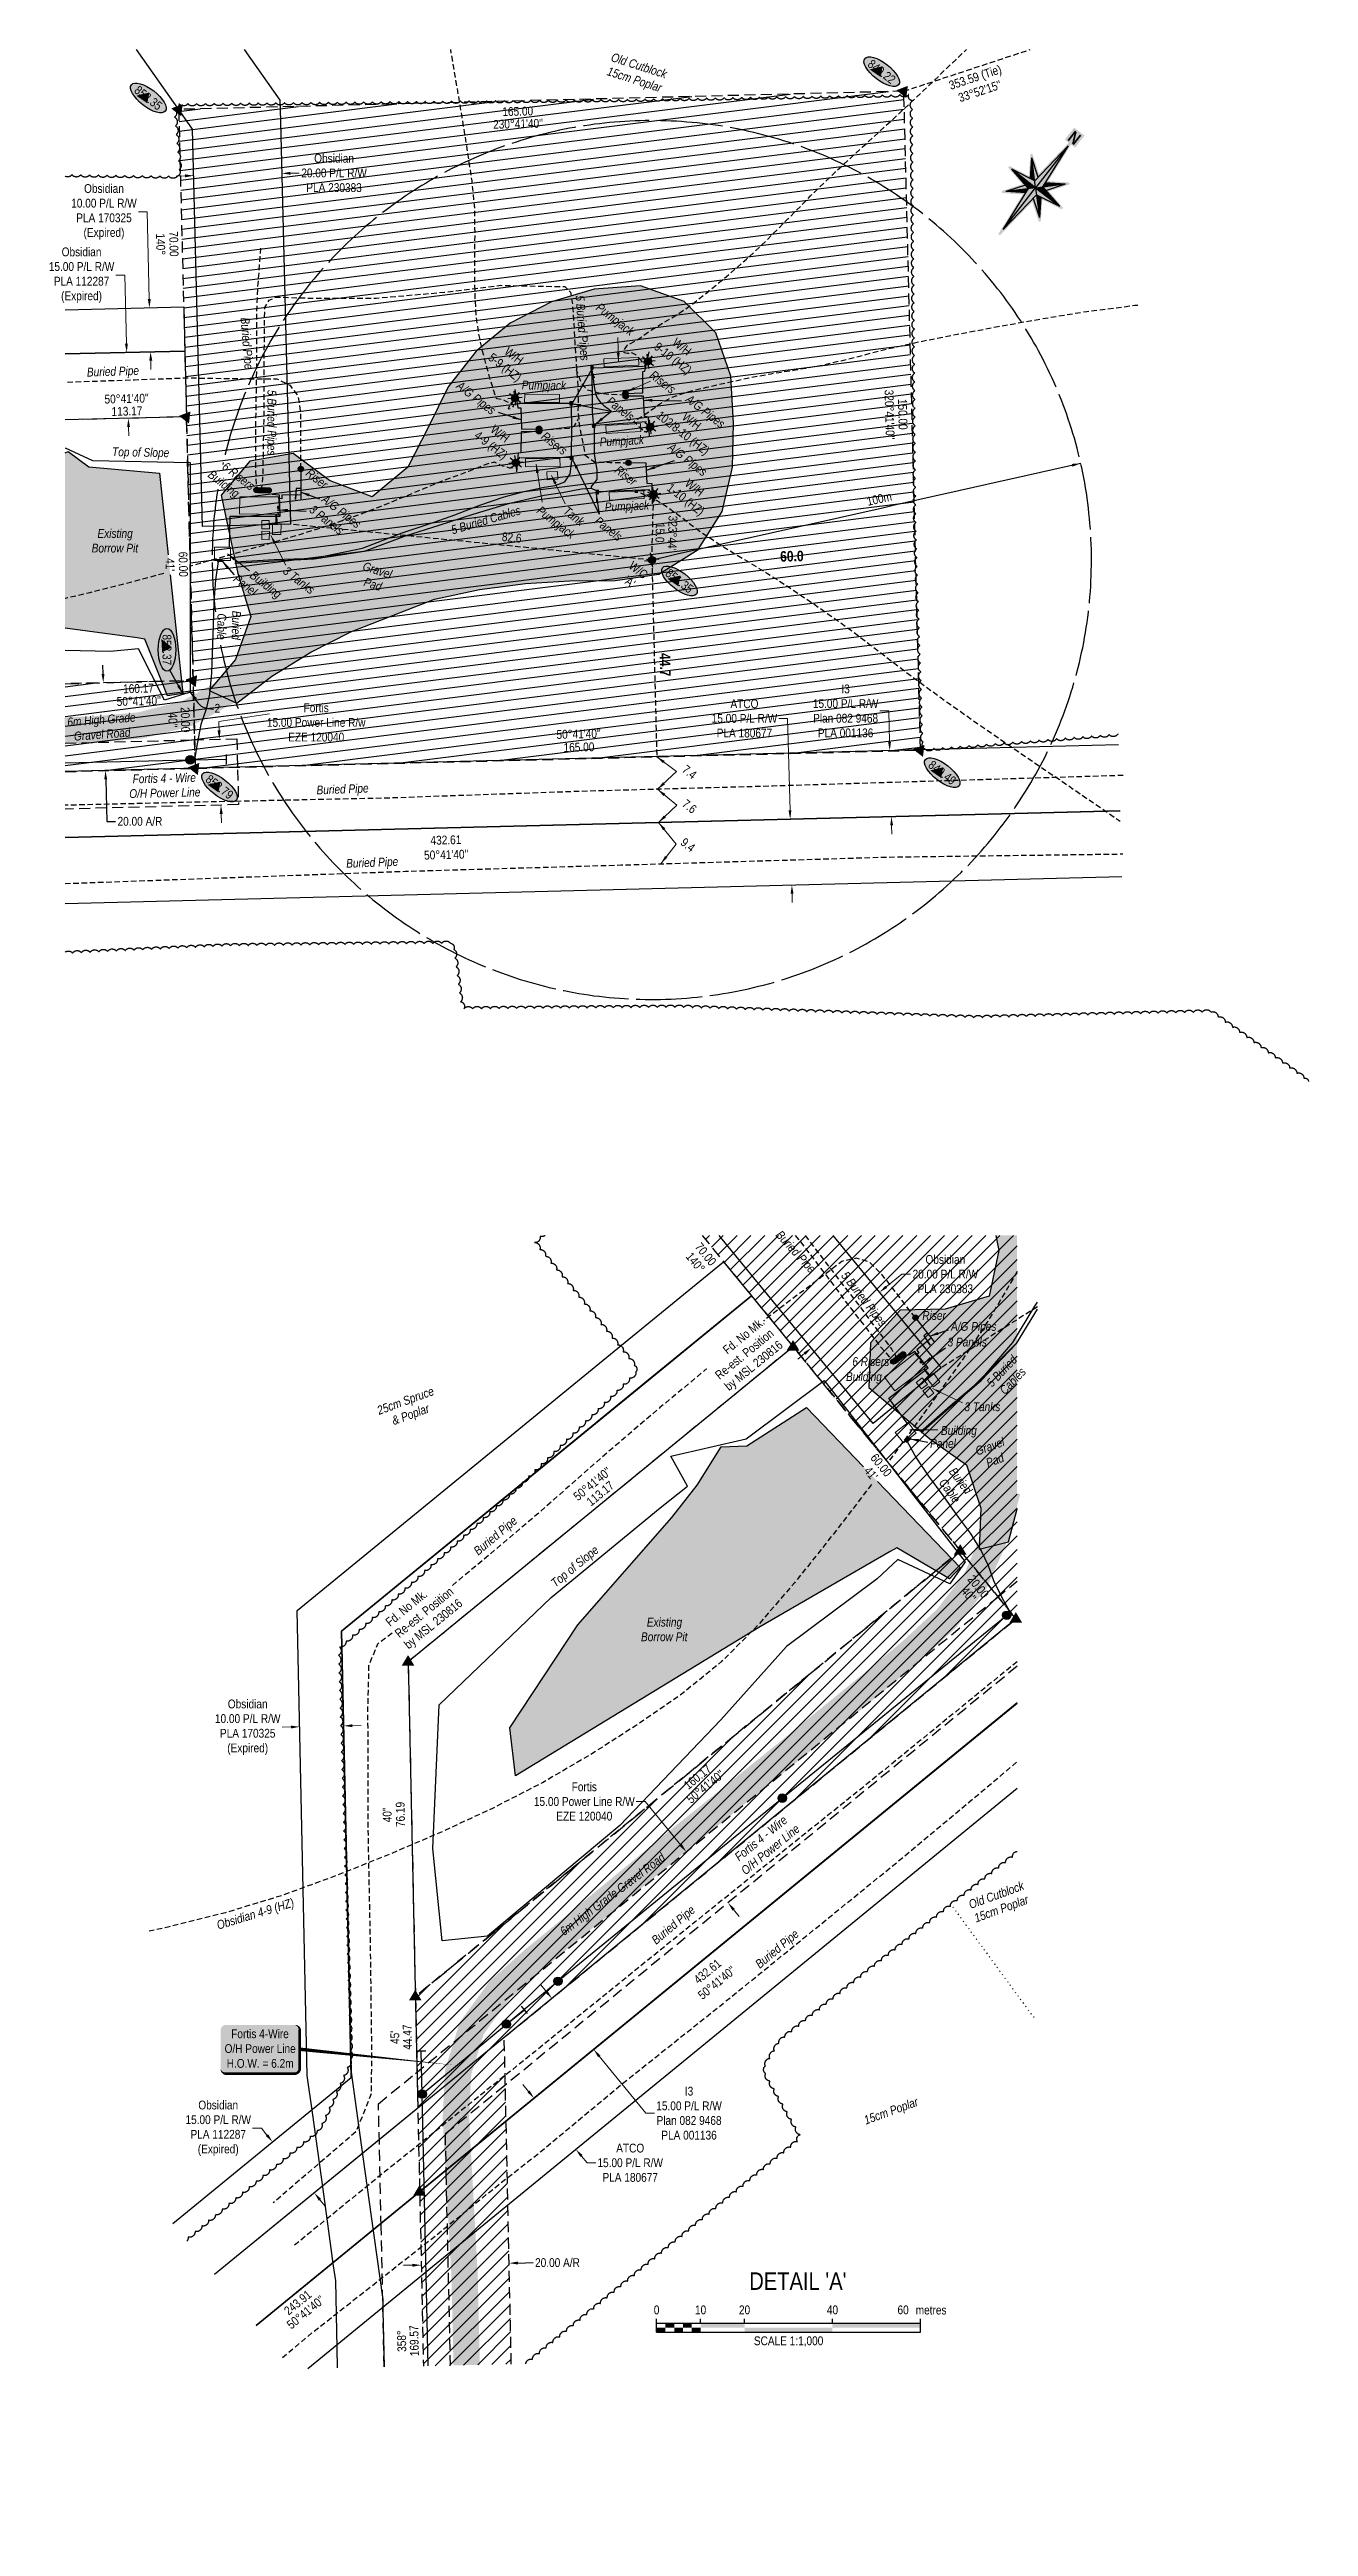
# Model space of a CAD drawing. Extents: x 613550 to 618856, y 5904232 to 5907791.
# Drawn here: x 617424 to 618856, y 5904974 to 5907791 of the extents above; entities that cross this region are included whole.
import ezdxf
from ezdxf.enums import TextEntityAlignment as Align

# ---------------------------------------------------------------- set-up
doc = ezdxf.new("R2010")
doc.units = 0
doc.header["$LTSCALE"] = 5
doc.header["$PDSIZE"] = 0.5
for name, pattern in [('0', [1, 1, 0]), ('DASHED1', [0.375, 0.25, -0.125]), ('foc-ACCESSROAD', [3.75, 2.5, -1.25]), ('foc-BUFFER', [16.75, 15, -1.75]), ('foc-DOT', [1, 0.2, -0.8]), ('foc-FLOWLINE', [3.75, 2.5, -1.25]), ('foc-TIELINE', [1.875, 1.25, -0.625]), ('foc-TOPO', [1, 0.2, -0.8]), ('HIDDEN2', [4.7625, 3.175, -1.5875]), ('POWERLINE5', [7.8, 2.4, -0.6, 0.6, -0.6, 0.6, -0.6, 2.4]), ('UG_PIPE', [1.875, 1.25, -0.625])]:
    doc.linetypes.add(name, pattern=pattern)
doc.layers.get('Defpoints').update_dxf_attribs({"color": 9})
for name, color, linetype in [('AS-CABLE', 224, 'foc-CABLE'), ('AS-PIPE-AG', 44, 'Continuous'), ('AS-PIPE-UG', 44, 'UG_PIPE'), ('AS-PIPE-UG-T', 44, 'Continuous'), ('AS-POWER', 104, 'foc-POWER'), ('AS-POWER-EXISTING', 72, 'POWERLINE5'), ('AS-POWER-T', 104, 'Continuous'), ('AS-ROADS', 254, 'Continuous'), ('AS-SYMBOL', 7, 'Continuous'), ('AUX-BUFFER', 7, 'foc-BUFFER'), ('C-AR', 13, 'foc-ACCESSROAD'), ('C-RW', 13, 'Continuous'), ('C-WS', 13, 'foc-ACCESSROAD'), ('C-WS-S', 13, 'Continuous'), ('CG-NORTH', 7, 'Continuous'), ('DETAIL-HZ-Existing', 8, 'foc-DOT'), ('DETAIL-T', 7, 'Continuous'), ('DRILL-T', 8, 'Continuous'), ('F-EZE', 190, 'foc-FLOWLINE'), ('F-RW', 190, 'Continuous'), ('L-2', 7, 'Continuous'), ('L-BD', 7, 'Continuous'), ('L-MON', 1, 'Continuous'), ('L-TIE', 7, 'foc-TIELINE'), ('P-CROSSINGS', 250, 'Continuous'), ('P-ELEVATION', 7, 'Continuous'), ('P-PROPOSED-EXISTING-H', 59, 'Continuous'), ('P-TXT', 4, 'Continuous'), ('T-BUSH', 110, '0'), ('T-BUSH-T', 110, 'Continuous'), ('T-EXISTING TFA', 220, 'HIDDEN2'), ('T-EXISTING TFA-T', 220, 'Continuous'), ('T-SLOPE', 48, 'Continuous'), ('T-TIE', 201, 'foc-TIELINE'), ('T-VEGETATION CHANGE', 104, 'foc-TOPO'), ('T-WATER', 160, 'Continuous'), ('T-WATER-H', 133, 'Continuous')]:
    doc.layers.add(name, color=color, linetype=linetype)
for name, color, linetype, lineweight in [('AS-GENERAL', 48, 'Continuous', 18), ('C-RW-T', 13, 'Continuous', 9), ('C-WS-T', 13, 'Continuous', 9), ('F-EZE-T', 190, 'Continuous', 9), ('F-RW-T', 190, 'Continuous', 9), ('T-TEXT', 48, 'Continuous', 18), ('T-TIE-T', 201, 'Continuous', 18)]:
    doc.layers.add(name, color=color, linetype=linetype, lineweight=lineweight)
doc.styles.add('80', font='ARIALN.TTF', dxfattribs={"height": 10})
doc.styles.add('80CG', font='ARIALN.TTF', dxfattribs={"height": 10})
doc.styles.add('80L', font='ARIALN.TTF', dxfattribs={"height": 10})
doc.styles.add('80LS', font='ARIALNI.TTF', dxfattribs={"height": 10})
doc.styles.add('BOLD', font='ARIALNB.TTF')
doc.styles.add('foc-LtypeFont', font='ARIALN.TTF', dxfattribs={"height": 7.35})
doc.linetypes.add('foc-CABLE', pattern='A,2,-1,["C",foc-LtypeFont,S=0.2,R=0,X=-0.625,Y=-0.75],-1.24,8', length=12.24)
doc.linetypes.add('foc-POWER', pattern='A,6,-1,["P",foc-LtypeFont,S=0.2,R=0,X=-0.625,Y=-0.75],-1.24,4', length=12.24)
doc.dimstyles.new('CG2011', dxfattribs={"dimscale": 5, "dimtxt": 9, "dimasz": 2, "dimexe": 0.2, "dimexo": 0.0625, "dimgap": 0.5, "dimtad": 0, "dimtih": 1, "dimtoh": 1, "dimzin": 0, "dimdsep": 46, "dimtxsty": '80CG', "dimcen": 0.1, "dimse1": 1, "dimse2": 1, "dimclrd": 256, "dimclrt": 256, "dimaunit": 1, "dimadec": 4, "dimazin": 0, "dimtfac": 0.06, "dimtofl": 0, "dimtmove": 0, "dimatfit": 1, "dimfxl": 0.2, "dimtolj": 1, "dimtzin": 0, "dimlwd": -1, "dimarcsym": 0})
doc.dimstyles.new('Compass 5 000', dxfattribs={"dimscale": 5, "dimtxt": 9, "dimasz": 2, "dimexe": 0.2, "dimexo": 0.0625, "dimgap": 0.5, "dimtad": 0, "dimtih": 1, "dimtoh": 1, "dimzin": 0, "dimdsep": 46, "dimtxsty": '80CG', "dimcen": 0.1, "dimse1": 1, "dimse2": 1, "dimclrd": 256, "dimclrt": 256, "dimaunit": 1, "dimadec": 4, "dimazin": 0, "dimtfac": 0.06, "dimtofl": 0, "dimtmove": 0, "dimatfit": 1, "dimfxl": 0.2, "dimtolj": 1, "dimtzin": 0, "dimlwd": -1, "dimarcsym": 0})
pattern_1 = [(7.14112547, (-3494035.323, 1627578.626), (-1.380931114, 11.022268725), [])]
pattern_2 = [(45, (-1362.455, 3936.597), (-7.854851322, 7.854851322), [])]

msp = doc.modelspace()

# ---------------------------------------------------------------- texts
at = {"layer": 'AS-CABLE', "char_height": 9.99634, "attachment_point": 1, "style": '80L'}
for s, width, insert, rotation in [('{\\fArial Narrow|b0|i1|c0|p34;5 Buried Cables}', 89.97983, (617879.748, 5907249.404), 16.46376), ('\\pi0.30504;{\\fArial Narrow|b0|i1|c0|p34;Buried\\P\\pi0.47892; Cable}', 33.76985, (617641.963, 5907153.2), 268.852748), ('\\pi0.4568;{\\fArial Narrow|b0|i1|c0|p34;5 Buried \\P\\pi4.3742;Cables}', 43.32647, (618488.256, 5906275.887), 46.213223), ('\\pi0.30504;{\\fArial Narrow|b0|i1|c0|p34;Buried\\P\\pi0.47892; Cable}', 33.76985, (618453.971, 5906179.918), 306.711622)]:
    msp.add_mtext_dynamic_manual_height_columns(s, width=width, gutter_width=50, heights=[0], dxfattribs=dict(at, insert=insert, rotation=rotation))
at = {"layer": 'AS-PIPE-UG-T', "char_height": 9.99634, "attachment_point": 1, "style": '80L'}
for s, insert, rotation in [('{\\fArial Narrow|b0|i1|c0|p34;5 Buried Pipes}', (618032.108, 5907512.215), 274.593741), ('{\\fArial Narrow|b0|i1|c0|p34;Buried Pipe}', (617651.316, 5907486.956), 274.593741), ('{\\fArial Narrow|b0|i1|c0|p34;Buried Pipe}', (617466.505, 5907429.294), 1.962003), ('{\\fArial Narrow|b0|i1|c0|p34;5 Buried Pipes}', (617681.999, 5907404.181), 269.93364), ('{\\fArial Narrow|b0|i1|c0|p34;Buried Pipe}', (617727.566, 5906954.012), 2.22658), ('{\\fArial Narrow|b0|i1|c0|p34;Buried Pipe}', (617761.277, 5906870.589), 2.22658), ('{\\fArial Narrow|b0|i1|c0|p34;Buried Pipe}', (618256.523, 5906449.168), 312.452615), ('{\\fArial Narrow|b0|i1|c0|p34;5 Buried Pipes}', (618331.549, 5906402.645), 307.792515), ('{\\fArial Narrow|b0|i1|c0|p34;Buried Pipe}', (617905.224, 5906085.687), 40.085455), ('{\\fArial Narrow|b0|i1|c0|p34;Buried Pipe}', (618225.403, 5905615.732), 40.085455)]:
    msp.add_mtext_dynamic_manual_height_columns(s, width=74.58158, gutter_width=50, heights=[0], dxfattribs=dict(at, insert=insert, rotation=rotation))
at = {"layer": 'AS-PIPE-UG-T', "char_height": 9.99634, "attachment_point": 1, "rotation": 322.141125, "style": '80L', "bg_fill": 1, "box_fill_scale": 1.2, "bg_fill_color": 254, "bg_fill_transparency": 0}
for insert in [(617892.124, 5907414.789), (618152.873, 5907399.468), (618132.473, 5907344.796), (617738.989, 5907285.559)]:
    msp.add_mtext_dynamic_manual_height_columns('\\pi-0.14862;{\\fArial Narrow|b0|i1|c0|p34;A/G Pipes}', width=51.23915, gutter_width=50, heights=[0], dxfattribs=dict(at, insert=insert))
at = {"layer": 'AS-PIPE-UG-T', "insert": (618449.344, 5906343.967), "char_height": 9.99634, "attachment_point": 1, "style": '80L', "bg_fill": 1, "box_fill_scale": 1.2, "bg_fill_color": 254, "bg_fill_transparency": 0}
msp.add_mtext_dynamic_manual_height_columns('\\pi-0.14862;{\\fArial Narrow|b0|i1|c0|p34;A/G Pipes}', width=51.23915, gutter_width=50, heights=[0], dxfattribs=at)
at = {"layer": 'AS-POWER', "char_height": 9.99634, "attachment_point": 1, "style": '80L'}
for s, width, insert, rotation in [('{\\fArial Narrow|b0|i1|c0|p34;Panels}', 43.0809, (618062.614, 5907397.397), 322.141125), ('{\\fArial Narrow|b0|i1|c0|p34;Panels}', 43.0809, (618048.964, 5907260.995), 322.141125), ('{\\fArial Narrow|b0|i1|c0|p34;Panel}', 43.0809, (617638.358, 5907195.15), 322.141125), ('\\pi4.8072;{\\fArial Narrow|b0|i1|c0|p34;Fortis 4 - Wire\\P\\pi0.58978;O/H Power Line}', 80.67299, (617513.765, 5906966.578), 1.333745), ('\\pi4.8072;{\\fArial Narrow|b0|i1|c0|p34;Fortis 4 - Wire\\P\\pi0.58978;O/H Power Line}', 80.67299, (618198.248, 5905734.822), 39.19262)]:
    msp.add_mtext_dynamic_manual_height_columns(s, width=width, gutter_width=50, heights=[0], dxfattribs=dict(at, insert=insert, rotation=rotation))
at = {"layer": 'AS-POWER', "insert": (617724.81, 5907274.023), "char_height": 9.99634, "attachment_point": 1, "rotation": 322.141125, "style": '80L', "bg_fill": 1, "box_fill_scale": 1.2, "bg_fill_color": 254, "bg_fill_transparency": 0}
msp.add_mtext_dynamic_manual_height_columns('{\\fArial Narrow|b0|i1|c0|p34;3 Panels}', width=44.65662, gutter_width=50, heights=[0], dxfattribs=at)
at = {"layer": 'AS-POWER', "insert": (618445.23, 5906326.156), "char_height": 9.99634, "attachment_point": 1, "style": '80L', "bg_fill": 1, "box_fill_scale": 1.2, "bg_fill_color": 254, "bg_fill_transparency": 0}
msp.add_mtext_dynamic_manual_height_columns('{\\fArial Narrow|b0|i1|c0|p34;3 Panels}', width=44.65662, gutter_width=50, heights=[0], dxfattribs=at)
at = {"layer": 'AS-POWER', "insert": (618425.379, 5906210.827), "char_height": 9.99634, "attachment_point": 1, "style": '80L'}
msp.add_mtext_dynamic_manual_height_columns('{\\fArial Narrow|b0|i1|c0|p34;Panel}', width=43.0809, gutter_width=50, heights=[0], dxfattribs=at)
at = {"layer": 'AUX-BUFFER', "style": '80CG'}
msp.add_text('100m', height=9.9963, rotation=12.706837, dxfattribs=at).set_placement((618367.565, 5907280.308), align=Align.MIDDLE_CENTER)
at = {"layer": 'C-WS-T', "char_height": 9.99634, "attachment_point": 1, "rotation": 322.141125, "style": '80L'}
for s, width, insert in [('\\pi10.446;W/H\\P\\pi0.2861;5-9 (HZ)', 42.03724, (617938.349, 5907460.318)), ('\\pi13.632;W/H\\P\\pi0.28726;9-10 (HZ)', 48.40832, (618126.809, 5907472.498)), ('\\pi10.446;W/H\\P\\pi0.12244;4-9 (HZ)', 42.03724, (617922.523, 5907371.622)), ('\\pi24.781;W/H\\P\\pi0.6766;102/8-10 (HZ)', 70.70709, (618129.091, 5907394.695)), ('\\pi13.632;W/H\\P\\pi0.67252;1-10 (HZ)', 48.40832, (618141.053, 5907312.219))]:
    msp.add_mtext_dynamic_manual_height_columns(s, width=width, gutter_width=50, heights=[0], dxfattribs=dict(at, insert=insert))
at = {"layer": 'DETAIL-T', "color": 3, "insert": (618275.042, 5905253.028), "char_height": 19.9927, "width": 233.48432, "attachment_point": 5, "style": '80CG'}
msp.add_mtext("DETAIL 'A'", dxfattribs=at)
at = {"layer": 'DRILL-T', "insert": (617561.005, 5905646.447), "char_height": 10, "attachment_point": 1, "rotation": 16.956149, "style": '80L'}
msp.add_mtext_dynamic_manual_height_columns('\\pi54.567;{\\fArial Narrow|b0|i1|c0|p34;Obsidian 4-9 (HZ)}', width=198.45814, gutter_width=50, heights=[0], dxfattribs=at)
at = {"layer": 'L-BD', "style": '80L'}
for s, height, rotation, p in [('165.00', 9.9963, 1.441325, (617956.521, 5907721.128)), ("230°41'40''", 9.99634, 1.441325, (617956.879, 5907706.888)), ('70.00', 9.9963, 271.450925, (617565.563, 5907570.199)), ('140°', 9.9963, 271.450925, (617550.573, 5907569.819)), ("50°41'40''", 9.9963, 1.447725, (617511.878, 5907394.304)), ("320°41'40''", 9.99634, 271.472025, (618379.347, 5907376.049)), ('150.00', 9.9963, 271.472025, (618394.337, 5907376.434)), ('113.17', 9.9963, 1.447725, (617512.238, 5907380.064)), ('15.0', 9.9963, 268.362525, (618118.336, 5907241.76)), ("323°44'", 9.9963, 268.362525, (618132.575, 5907241.353)), ('60.00', 9.9963, 271.456825, (617576.266, 5907205.873)), ("41'", 9.9963, 271.456825, (617561.277, 5907205.491)), ("50°41'40''", 9.9963, 1.428725, (617525.7, 5907050.347)), ('160.17', 9.9963, 1.428725, (617525.345, 5907064.588)), ("40''", 9.9963, 271.407925, (617564.465, 5907028.689)), ('20.00', 9.9963, 271.407925, (617578.705, 5907029.039)), ("50°41'40''", 9.9963, 1.431125, (618025.787, 5907012.84)), ('165.00', 9.9963, 1.431125, (618026.161, 5906997.85)), ('70.00', 9.9963, 309.3098, (618170.24, 5906421.167)), ('140°', 9.9963, 309.3098, (618158.638, 5906411.667)), ("50°41'40''", 9.9963, 39.3066, (618041.307, 5906159.923)), ("41'", 9.9963, 309.3157, (618358.175, 5906171.686)), ('60.00', 9.9963, 309.3157, (618369.776, 5906181.186)), ('113.17', 9.9963, 39.3066, (618050.331, 5906148.901)), ("40''", 9.9963, 309.2668, (618469.199, 5906034.052)), ('20.00', 9.9963, 309.2668, (618480.227, 5906043.068)), ('160.17', 9.9963, 39.2876, (618160.961, 5905826.502)), ("50°41'40''", 9.9963, 39.2876, (618169.981, 5905815.477)), ("40''", 9.9963, 91.2353, (617808.073, 5905783.459)), ('76.19', 9.9963, 91.2353, (617823.064, 5905783.782)), ("45'", 9.9963, 91.2452, (617816.855, 5905530.207)), ('44.47', 9.9963, 91.2452, (617831.097, 5905530.516)), ('243.91', 9.9963, 39.3087, (617706.42, 5905228.659)), ("50°41'40''", 9.9963, 39.3087, (617715.444, 5905217.637)), ('358°', 9.9963, 91.237, (617824.527, 5905184.839)), ('169.57', 9.9963, 91.237, (617838.768, 5905185.146))]:
    msp.add_text(s, height=height, rotation=rotation, dxfattribs=at).set_placement(p, align=Align.MIDDLE)
at = {"layer": 'L-BD', "color": 3, "style": 'BOLD'}
for s, rotation, p in [('60.0', 1.446796, (618254.997, 5907208.77)), ('44.7', 271.431119, (618117.768, 5907104.859))]:
    msp.add_text(s, height=11.9956, rotation=rotation, dxfattribs=at).set_placement(p)
at = {"layer": 'L-BD', "insert": (618475.09, 5907764.631), "char_height": 9.99634, "width": 61.14858, "attachment_point": 2, "rotation": 18.270145, "style": '80L'}
msp.add_mtext("353.59 (Tie)\\P33°52'15'' ", dxfattribs=at)
at = {"layer": 'P-TXT', "insert": (618077.408, 5907218.291), "char_height": 9.99634, "attachment_point": 1, "rotation": 322.141125, "style": '80L'}
msp.add_mtext_dynamic_manual_height_columns("\\pi13.39;W/C \\P\\pi18.715;'A'", width=48.40832, gutter_width=50, heights=[0], dxfattribs=at)
at = {"layer": 'T-BUSH-T', "char_height": 9.9963, "attachment_point": 2, "style": '80LS'}
for s, insert, width, rotation in [('Old Cutblock\\P15cm Poplar', (618095.99, 5907777.95), 69.59678, 342.141125), ('25cm Spruce \\P& Poplar', (617827.227, 5906259.216), 69.59678, 20), ('Old Cutblock\\P15cm Poplar', (618498.904, 5905696.931), 69.59678, 20), ('15cm Poplar', (618379.184, 5905451.387), 65.38278, 20)]:
    msp.add_mtext(s, dxfattribs=dict(at, insert=insert, width=width, rotation=rotation))
at = {"layer": 'T-EXISTING TFA-T', "char_height": 9.99634, "attachment_point": 1, "style": '80L'}
for insert in [(617471.785, 5907245.926), (618096.39, 5906007.551)]:
    msp.add_mtext_dynamic_manual_height_columns('\\pi6.9263;{\\fArial Narrow|b0|i1|c0|p34;Existing\\P\\pi0.30862;Borrow Pit}', width=53.37422, gutter_width=50, heights=[0], dxfattribs=dict(at, insert=insert))
at = {"layer": 'T-TEXT', "char_height": 9.99634, "attachment_point": 1, "style": '80L'}
for s, width, insert, rotation in [('\\pi0.58103;{\\fArial Narrow|b0|i1|c0|p34;Pumpjack}', 51.49836, (618050.158, 5907504.261), 322.141125), ('{\\fArial Narrow|b0|i1|c0|p34;Pumpjack}', 57.37831, (617961.185, 5907414.775), 359.428916), ('{\\fArial Narrow|b0|i1|c0|p34;Risers}', 43.0809, (618111.619, 5907427.029), 322.141125), ('{\\fArial Narrow|b0|i1|c0|p34;Top of Slope}', 64.56794, (617495.445, 5907338.899), 358.947477), ('{\\fArial Narrow|b0|i1|c0|p34;Risers}', 43.0809, (617988.388, 5907357.368), 322.141125), ('{\\fArial Narrow|b0|i1|c0|p34;Pumpjack}', 57.37831, (618049.452, 5907349.834), 3.104199), ('{\\fArial Narrow|b0|i1|c0|p34;Building}', 43.0809, (617609.483, 5907313.787), 322.141125), ('{\\fArial Narrow|b0|i1|c0|p34;6 Risers}', 43.0809, (617625.667, 5907322.941), 322.141125), ('{\\fArial Narrow|b0|i1|c0|p34;Riser}', 51.17574, (617720.738, 5907315.519), 322.141125), ('{\\fArial Narrow|b0|i1|c0|p34;Riser}', 43.0809, (618072.099, 5907318.876), 322.141125), ('\\pi-10.278;{\\fArial Narrow|b0|i1|c0|p34;Pumpjack}', 29.7794, (618065.587, 5907276.373), 2.442864), ('{\\fArial Narrow|b0|i1|c0|p34;Pumpjack}', 57.37831, (617983.333, 5907272.893), 322.141125), ('{\\fArial Narrow|b0|i1|c0|p34;Tank}', 26.17776, (618013.435, 5907272.469), 322.141125), ('{\\fArial Narrow|b0|i1|c0|p34;Building}', 43.0809, (617657.154, 5907199.212), 322.141125), ('{\\fArial Narrow|b0|i1|c0|p34;3 Tanks}', 41.43697, (617694.803, 5907204.135), 322.141125), ('\\pi0.54146;{\\fArial Narrow|b0|i1|c0|p34;6m High Grade \\P\\pi6.8795;Gravel Road}', 77.49427, (617443.565, 5907031.28), 4.147011), ('{\\fArial Narrow|b0|i1|c0|p34;Top of Slope}', 64.56794, (617993.044, 5906049.382), 39.370131), ('\\pi0.55396;{\\fArial Narrow|b0|i1|c0|p34;6m High Grade Gravel Road}', 145.8367, (618002.85, 5905653.093), 36.966917)]:
    msp.add_mtext_dynamic_manual_height_columns(s, width=width, gutter_width=50, heights=[0], dxfattribs=dict(at, insert=insert, rotation=rotation))
at = {"layer": 'T-TEXT', "char_height": 9.9963, "width": 34.31651, "attachment_point": 2, "style": '80LS'}
for insert, rotation in [((617798.513, 5907203.8), 342.141125), ((618491.631, 5906207.149), 20)]:
    msp.add_mtext('Gravel\\PPad', dxfattribs=dict(at, insert=insert, rotation=rotation))
at = {"layer": 'T-TEXT', "char_height": 9.99634, "attachment_point": 1, "style": '80L'}
for s, width, insert in [('{\\fArial Narrow|b0|i1|c0|p34;Riser}', 51.17574, (618416.548, 5906356.419)), ('{\\fArial Narrow|b0|i1|c0|p34;6 Risers}', 43.0809, (618336.932, 5906303.933)), ('{\\fArial Narrow|b0|i1|c0|p34;Building}', 43.0809, (618329.772, 5906286.773)), ('{\\fArial Narrow|b0|i1|c0|p34;3 Tanks}', 41.43697, (618464.43, 5906252.562)), ('{\\fArial Narrow|b0|i1|c0|p34;Building}', 43.0809, (618437.727, 5906225.569))]:
    msp.add_mtext_dynamic_manual_height_columns(s, width=width, gutter_width=50, heights=[0], dxfattribs=dict(at, insert=insert))
at = {"layer": 'T-TIE-T', "style": '80L'}
msp.add_text('82.6', height=9.9963, rotation=354.515325, dxfattribs=at).set_placement((617949.719, 5907236.386), align=Align.MIDDLE)
at = {"layer": 'T-TIE-T', "insert": (617611.87, 5907047.031), "char_height": 9.996, "attachment_point": 1, "style": '80L'}
msp.add_mtext_dynamic_manual_height_columns('2', width=5.95583, gutter_width=50, heights=[0], dxfattribs=at)
at = {"layer": 'T-TIE-T', "char_height": 9.9963, "attachment_point": 1, "rotation": 322.141125, "style": '80L'}
for s, width, insert in [('7.4', 16.96109, (618148.543, 5906978.382)), ('7.6', 16.96109, (618148.541, 5906939.31)), ('9.4', 10, (618146.908, 5906895.5))]:
    msp.add_mtext_dynamic_manual_height_columns(s, width=width, gutter_width=50, heights=[0], dxfattribs=dict(at, insert=insert))

# ---------------------------------------------------------------- blocks, each defined once
blk = doc.blocks.new('RISER')
h = blk.add_hatch(color=255)
h.dxf.hatch_style = 1
edge = h.paths.add_edge_path()
edge.add_arc((0, 0), 0.7, 0, 360)
blk.add_hatch(color=48).paths.add_polyline_path([(0.58, -0.15), (-0.58, -0.15, 0.774597)])
at = {"color": 48}
blk.add_line((-0.58, -0.15), (0.58, -0.15), dxfattribs=at)
blk.add_circle((0, 0), 0.6, dxfattribs=at)
blk = doc.blocks.new('STRIA')
blk.add_hatch(color=255).paths.add_polyline_path([(-0.04, 1.52), (-1.47, -0.87), (1.39, -0.87)])
blk = doc.blocks.new('STRIAA')
blk.add_blockref('STRIA', (0, 0))
blk = doc.blocks.new('STRIB')
at = {"color": 1}
blk.add_solid([(-1.12, -0.67), (-0.04, 1.13), (1.04, -0.67)], dxfattribs=at)
blk = doc.blocks.new('STRIBB')
blk.add_blockref('STRIB', (0, 0))
blk = doc.blocks.new('STRICC')
for name in ['STRIAA', 'STRIBB']:
    blk.add_blockref(name, (0, 0))
blk = doc.blocks.new('fdspike')
blk.add_blockref('STRICC', (0, 0))
blk = doc.blocks.new('TRIA')
blk.add_hatch(color=255).paths.add_polyline_path([(-0.04, 1.52), (-1.47, -0.87), (1.39, -0.87)])
blk = doc.blocks.new('TRIAA')
blk.add_blockref('TRIA', (0, 0))
blk = doc.blocks.new('TRIB')
at = {"color": 1}
blk.add_lwpolyline([(-1.12, -0.67), (-0.04, 1.13), (1.04, -0.67)], close=True, dxfattribs=at)
blk = doc.blocks.new('TRIBB')
blk.add_blockref('TRIB', (0, 0))
blk = doc.blocks.new('TRICC')
for name in ['TRIAA', 'TRIBB']:
    blk.add_blockref(name, (0, 0))
blk = doc.blocks.new('plspike')
blk.add_blockref('TRICC', (0, 0))
blk = doc.blocks.new('*D497')
at = {"layer": 'C-RW-T', "transparency": 16777216}
for p, q in [((617578.2, 5907647.7), (617568.2, 5907647.4)), ((617698.2, 5907650.7), (617708.2, 5907650.9))]:
    blk.add_line(p, q, dxfattribs=at)
for points in [[(617578.2, 5907649.4), (617578.3, 5907646), (617588.2, 5907647.9)], [(617698.1, 5907652.3), (617698.2, 5907649), (617688.2, 5907650.4)]]:
    blk.add_solid(points, dxfattribs=at)
at = {"layer": 'Defpoints', "color": 0, "transparency": 16777216}
for p in [(617588, 5907657.2), (617588.2, 5907647.9), (617687.9, 5907659.7)]:
    blk.add_point(p, dxfattribs=at)
at = {"layer": 'C-RW-T', "transparency": 16777216, "insert": (617747.7, 5907650.9), "char_height": 10, "attachment_point": 5, "style": '80CG'}
blk.add_mtext('\\A1;Obsidian\\P20.00 P/L R/W\\PPLA 230383', dxfattribs=at)
blk = doc.blocks.new('*D499')
at = {"layer": 'Defpoints', "color": 0, "transparency": 16777216}
for p in [(618379.5, 5906993.8), (618525.8, 5906997.5), (618527.7, 5906922.5)]:
    blk.add_point(p, dxfattribs=at)
at = {"layer": 'F-RW-T', "transparency": 16777216}
for p, q in [((618378.3, 5907039), (618368.3, 5907039)), ((618379.2, 5907003.8), (618378.3, 5907039)), ((618381.6, 5906908.9), (618381.9, 5906898.9))]:
    blk.add_line(p, q, dxfattribs=at)
for points in [[(618380.9, 5907003.8), (618377.6, 5907003.8), (618379.5, 5906993.8)], [(618383.3, 5906908.9), (618380, 5906908.8), (618381.4, 5906918.8)]]:
    blk.add_solid(points, dxfattribs=at)
at = {"layer": 'F-RW-T', "transparency": 16777216, "insert": (618329.3, 5907039), "char_height": 10, "attachment_point": 5, "style": '80CG'}
blk.add_mtext('\\A1;I3\\P15.00 P/L R/W\\PPlan 082 9468\\PPLA 001136', dxfattribs=at)
blk = doc.blocks.new('*D498')
at = {"layer": 'Defpoints', "color": 0, "transparency": 16777216}
for p in [(618242.1, 5906915.3), (618244, 5906840.5), (618268.2, 5906841.1)]:
    blk.add_point(p, dxfattribs=at)
at = {"layer": 'F-RW-T', "transparency": 16777216}
for p, q in [((618263.4, 5907030.5), (618253.4, 5907030.5)), ((618266.1, 5906925.9), (618263.4, 5907030.5)), ((618268.5, 5906831.1), (618268.7, 5906821.1))]:
    blk.add_line(p, q, dxfattribs=at)
for points in [[(618267.7, 5906926), (618264.4, 5906925.9), (618266.3, 5906915.9)], [(618270.1, 5906831.1), (618266.8, 5906831.1), (618268.2, 5906841.1)]]:
    blk.add_solid(points, dxfattribs=at)
at = {"layer": 'F-RW-T', "transparency": 16777216, "insert": (618214.3, 5907030.5), "char_height": 10, "attachment_point": 5, "style": '80CG'}
blk.add_mtext('\\A1;ATCO\\P15.00 P/L R/W\\PPLA 180677', dxfattribs=at)
blk = doc.blocks.new('*D500')
at = {"layer": 'Defpoints', "color": 0, "transparency": 16777216}
for p in [(617617.3, 5907006.8), (617657.5, 5907007.9), (617659.4, 5906932.9)]:
    blk.add_point(p, dxfattribs=at)
at = {"layer": 'F-EZE-T', "transparency": 16777216}
for p, q in [((617617, 5907016.8), (617616.7, 5907026.8)), ((617619.4, 5906921.9), (617619.6, 5906911.9))]:
    blk.add_line(p, q, dxfattribs=at)
for points in [[(617618.7, 5907016.9), (617615.3, 5907016.8), (617617.3, 5907006.8)], [(617621.1, 5906922), (617617.7, 5906921.9), (617619.1, 5906931.9)]]:
    blk.add_solid(points, dxfattribs=at)
at = {"layer": 'F-EZE-T', "transparency": 16777216, "insert": (617727.4, 5907025.9), "char_height": 10, "attachment_point": 5, "style": '80CG'}
blk.add_mtext('\\A1;Fortis\\P15.00 Power Line R/w\\PEZE 120040 ', dxfattribs=at)
blk = doc.blocks.new('POWERPOLE')
h = blk.add_hatch(color=255)
edge = h.paths.add_edge_path()
edge.add_arc((0, 0), 0.96, 0, 360)
at = {"linetype": 'Continuous'}
for p, q in [((0.68, -0.68), (-0.68, 0.68)), ((-0.68, -0.68), (0.68, 0.68))]:
    blk.add_line(p, q, dxfattribs=at)
blk.add_circle((0, 0), 0.96, dxfattribs=at)
blk = doc.blocks.new('NORTH')
h = blk.add_hatch(color=141)
h.dxf.hatch_style = 1
edge = h.paths.add_edge_path()
edge.add_line((-2.5, 97.8), (-11.3, 97.8))
edge.add_line((-11.3, 97.8), (-11.3, 124.5))
edge.add_line((-11.3, 124.5), (11.4, 124.5))
edge.add_line((11.4, 124.5), (11.4, 97.8))
edge.add_line((11.4, 97.8), (2.5, 97.8))
edge.add_line((2.5, 97.8), (10.4, 22.8))
edge.add_line((10.4, 22.8), (39.9, 42.7))
edge.add_arc((41, 41), 2, -34, 124, ccw=False)
edge.add_line((42.7, 39.9), (22, 9.2))
edge.add_line((22, 9.2), (58.3, 2))
edge.add_arc((57.9, 0), 2, -78.6499, 78.6499, ccw=False)
edge.add_line((58.3, -2), (22, -9.2))
edge.add_line((22, -9.2), (42.7, -39.9))
edge.add_arc((41, -41), 2, -124, 34, ccw=False)
edge.add_line((39.9, -42.7), (10.4, -22.8))
edge.add_line((10.4, -22.8), (2, -102.6))
edge.add_arc((0, -102.4), 2, 186, 354, ccw=False)
edge.add_line((-2, -102.6), (-10.4, -22.8))
edge.add_line((-10.4, -22.8), (-39.9, -42.7))
edge.add_arc((-41, -41), 2, 146, 304, ccw=False)
edge.add_line((-42.7, -39.9), (-22, -9.2))
edge.add_line((-22, -9.2), (-58.3, -2))
edge.add_arc((-57.9, 0), 2, 101.3501, 258.6499, ccw=False)
edge.add_line((-58.3, 2), (-22, 9.2))
edge.add_line((-22, 9.2), (-42.7, 39.9))
edge.add_arc((-41, 41), 2, 56, 214, ccw=False)
edge.add_line((-39.9, 42.7), (-10.4, 22.8))
edge.add_line((-10.4, 22.8), (-2.5, 97.8))
at = {"linetype": 'Continuous'}
for points in [[(0, 92.8), (-8.8, 8.8), (0, 0)], [(0, 0), (-52.8, 0), (-8.8, -8.8)], [(-37.3, 37.3), (-17, 7.2), (-8.8, 8.8)], [(8.8, 8.8), (0, 0), (52.8, 0)], [(8.8, -8.8), (0, 0), (0, -92.8)], [(37.3, 37.3), (7.9, 17.5), (8.8, 8.8)], [(-7.9, -17.5), (-8.8, -8.8), (-37.3, -37.3)], [(17, -7.2), (8.8, -8.8), (37.3, -37.3)]]:
    blk.add_hatch(color=14, dxfattribs=at).paths.add_polyline_path(points)
at = {"color": 14, "linetype": 'Continuous'}
for p, q in [((0, 92.8), (-8.8, 8.8)), ((0, 92.8), (0, 0)), ((0, 92.8), (8.8, 8.8)), ((-8.8, 8.8), (-52.8, 0)), ((0, 0), (-52.8, 0)), ((0, 0), (-37.3, 37.3)), ((-17, 7.2), (-37.3, 37.3)), ((-7.9, 17.5), (-37.3, 37.3)), ((0, 0), (-37.3, -37.3)), ((0, 0), (37.3, 37.3)), ((0, 0), (37.3, -37.3)), ((0, -92.8), (0, 0)), ((0, 0), (52.8, 0)), ((7.9, 17.5), (37.3, 37.3)), ((8.8, 8.8), (52.8, 0)), ((17, 7.2), (37.3, 37.3)), ((-8.8, -8.8), (-52.8, 0)), ((-17, -7.2), (-37.3, -37.3)), ((-7.9, -17.5), (-37.3, -37.3)), ((0, -92.8), (-8.8, -8.8)), ((0, -92.8), (8.8, -8.8)), ((7.9, -17.5), (37.3, -37.3)), ((8.8, -8.8), (52.8, 0)), ((16.9, -7), (17, -7.2)), ((17, -7.2), (37.3, -37.3))]:
    blk.add_line(p, q, dxfattribs=at)
at = {"color": 14, "style": 'BOLD'}
blk.add_text('N', height=21.1, dxfattribs=at).set_placement((0, 110.6), align=Align.MIDDLE_CENTER)
blk = doc.blocks.new('GAS')
h = blk.add_hatch(color=255)
h.dxf.hatch_style = 1
edge = h.paths.add_edge_path()
edge.add_arc((0, 0), 0.9, 0, 360)
for p, q in [((-0.81, 0), (-1.62, 0)), ((-0.57, 0.57), (-1.14, 1.14)), ((0, 0.81), (0, 1.62)), ((0.57, 0.57), (1.14, 1.14)), ((1.62, 0), (0.81, 0)), ((-0.57, -0.57), (-1.14, -1.14)), ((0, -0.81), (0, -1.62)), ((1.14, -1.14), (0.57, -0.57))]:
    blk.add_line(p, q)
blk.add_circle((0, 0), 0.8)
blk = doc.blocks.new('*D502')
at = {"layer": 'C-RW-T', "transparency": 16777216}
for p, q in [((617535.2, 5907606.8), (617525.2, 5907606.8)), ((617537.6, 5907507.5), (617535.2, 5907606.8)), ((617539.3, 5907437.5), (617539.5, 5907427.5))]:
    blk.add_line(p, q, dxfattribs=at)
for points in [[(617539.3, 5907507.5), (617535.9, 5907507.5), (617537.8, 5907497.5)], [(617541, 5907437.5), (617537.6, 5907437.4), (617539, 5907447.5)]]:
    blk.add_solid(points, dxfattribs=at)
at = {"layer": 'Defpoints', "color": 0, "transparency": 16777216}
for p in [(617497.9, 5907496.5), (617499.2, 5907446.5), (617539, 5907447.5)]:
    blk.add_point(p, dxfattribs=at)
at = {"layer": 'C-RW-T', "transparency": 16777216, "insert": (617486.1, 5907606.8), "char_height": 10, "attachment_point": 5, "style": '80CG'}
blk.add_mtext('\\A1;Obsidian\\P10.00 P/L R/W\\PPLA 170325\\P(Expired)', dxfattribs=at)
blk = doc.blocks.new('*D503')
at = {"layer": 'C-RW-T', "transparency": 16777216}
for p, q in [((617509.7, 5907534.7), (617499.7, 5907534.7)), ((617511.7, 5907456.8), (617509.7, 5907534.7)), ((617514.1, 5907361.9), (617514.3, 5907351.9))]:
    blk.add_line(p, q, dxfattribs=at)
for points in [[(617513.3, 5907456.9), (617510, 5907456.8), (617511.9, 5907446.8)], [(617515.7, 5907362), (617512.4, 5907361.9), (617513.8, 5907371.9)]]:
    blk.add_solid(points, dxfattribs=at)
at = {"layer": 'Defpoints', "color": 0, "transparency": 16777216}
for p in [(617474.7, 5907445.9), (617476.6, 5907371), (617513.8, 5907371.9)]:
    blk.add_point(p, dxfattribs=at)
at = {"layer": 'C-RW-T', "transparency": 16777216, "insert": (617460.6, 5907534.7), "char_height": 10, "attachment_point": 5, "style": '80CG'}
blk.add_mtext('\\A1;Obsidian\\P15.00 P/L R/W\\PPLA 112287\\P(Expired)', dxfattribs=at)
blk = doc.blocks.new('*D504')
at = {"layer": 'Defpoints', "color": 0, "transparency": 16777216}
for p in [(617484, 5907071.1), (617486.5, 5906971.1), (617487.8, 5906971.2)]:
    blk.add_point(p, dxfattribs=at)
at = {"layer": 'P-TXT', "transparency": 16777216}
for p, q in [((617485.1, 5907081.1), (617484.8, 5907091.1)), ((617488.1, 5906961.2), (617489.3, 5906913.4)), ((617489.3, 5906913.4), (617499.3, 5906913.4))]:
    blk.add_line(p, q, dxfattribs=at)
for points in [[(617486.7, 5907081.1), (617483.4, 5907081), (617485.3, 5907071.1)], [(617489.7, 5906961.2), (617486.4, 5906961.1), (617487.8, 5906971.2)]]:
    blk.add_solid(points, dxfattribs=at)
at = {"layer": 'P-TXT', "transparency": 16777216, "insert": (617527, 5906913.4), "char_height": 10, "attachment_point": 5, "style": '80CG'}
blk.add_mtext('\\A1;20.00 A/R', dxfattribs=at)
blk = doc.blocks.new('*D505')
at = {"layer": 'Defpoints', "color": 0, "transparency": 16777216}
for p in [(617946.8, 5905273.4), (617853.2, 5904973.9), (617953.2, 5904976.1)]:
    blk.add_point(p, dxfattribs=at)
at = {"layer": 'P-TXT', "transparency": 16777216}
for p, q in [((617956.8, 5905273.6), (617973.9, 5905274)), ((617836.8, 5905271), (617826.8, 5905270.8))]:
    blk.add_line(p, q, dxfattribs=at)
for points in [[(617956.7, 5905275.3), (617956.8, 5905271.9), (617946.8, 5905273.4)], [(617836.8, 5905272.7), (617836.9, 5905269.3), (617846.8, 5905271.2)]]:
    blk.add_solid(points, dxfattribs=at)
at = {"layer": 'P-TXT', "transparency": 16777216, "insert": (618001.7, 5905274), "char_height": 10, "attachment_point": 5, "style": '80CG'}
blk.add_mtext('\\A1;20.00 A/R', dxfattribs=at)
blk = doc.blocks.new('*D506')
at = {"layer": 'C-RW-T', "transparency": 16777216}
for p, q in [((617698.6, 5905883.3), (617688.6, 5905883)), ((617768.6, 5905884.8), (617778.6, 5905885))]:
    blk.add_line(p, q, dxfattribs=at)
for points in [[(617698.6, 5905884.9), (617698.7, 5905881.6), (617708.6, 5905883.5)], [(617768.6, 5905886.4), (617768.6, 5905883.1), (617758.6, 5905884.6)]]:
    blk.add_solid(points, dxfattribs=at)
at = {"layer": 'Defpoints', "color": 0, "transparency": 16777216}
for p in [(617708, 5905912.8), (617758, 5905913.9), (617708.6, 5905883.5)]:
    blk.add_point(p, dxfattribs=at)
at = {"layer": 'C-RW-T', "transparency": 16777216, "insert": (617649.5, 5905883), "char_height": 10, "attachment_point": 5, "style": '80CG'}
blk.add_mtext('\\A1;Obsidian\\P10.00 P/L R/W\\PPLA 170325\\P(Expired)', dxfattribs=at)
blk = doc.blocks.new('*D507')
at = {"layer": 'C-RW-T', "transparency": 16777216}
for p, q in [((617665.1, 5905426.8), (617655.1, 5905426.8)), ((617671.4, 5905419.1), (617665.1, 5905426.8)), ((617731.6, 5905345.6), (617737.9, 5905337.8))]:
    blk.add_line(p, q, dxfattribs=at)
for points in [[(617672.7, 5905420.1), (617670.1, 5905418), (617677.8, 5905411.3)], [(617732.9, 5905346.6), (617730.3, 5905344.5), (617725.3, 5905353.3)]]:
    blk.add_solid(points, dxfattribs=at)
at = {"layer": 'Defpoints', "color": 0, "transparency": 16777216}
for p in [(617725.3, 5905353.3), (617563, 5905317.4), (617610.5, 5905259.3)]:
    blk.add_point(p, dxfattribs=at)
at = {"layer": 'C-RW-T', "transparency": 16777216, "insert": (617616, 5905426.8), "char_height": 10, "attachment_point": 5, "style": '80CG', "bg_fill": 3, "box_fill_scale": 1.1, "bg_fill_color": 256, "bg_fill_true_color": 13158600, "bg_fill_transparency": 0}
blk.add_mtext('\\A1;Obsidian\\P15.00 P/L R/W\\PPLA 112287\\P(Expired)', dxfattribs=at)
blk = doc.blocks.new('*D508')
at = {"layer": 'C-RW-T', "transparency": 16777216}
for p, q in [((618375.6, 5906384), (618393.2, 5906398.4)), ((618393.2, 5906398.4), (618403.2, 5906398.4)), ((618282.7, 5906308), (618274.9, 5906301.7))]:
    blk.add_line(p, q, dxfattribs=at)
for points in [[(618374.5, 5906385.3), (618376.6, 5906382.7), (618367.8, 5906377.7)], [(618281.6, 5906309.3), (618283.7, 5906306.7), (618290.4, 5906314.4)]]:
    blk.add_solid(points, dxfattribs=at)
at = {"layer": 'Defpoints', "color": 0, "transparency": 16777216}
for p in [(618179.4, 5906608), (618102.1, 5906544.7), (618290.4, 5906314.4)]:
    blk.add_point(p, dxfattribs=at)
at = {"layer": 'C-RW-T', "transparency": 16777216, "insert": (618442.7, 5906398.4), "char_height": 10, "attachment_point": 5, "style": '80CG'}
blk.add_mtext('\\A1;Obsidian\\P20.00 P/L R/W\\PPLA 230383', dxfattribs=at)
blk = doc.blocks.new('*D509')
at = {"layer": 'Defpoints', "color": 0, "transparency": 16777216}
for p in [(618205.9, 5905788.6), (618148.2, 5905741.3), (618253.3, 5905730.6)]:
    blk.add_point(p, dxfattribs=at)
at = {"layer": 'F-EZE-T', "transparency": 16777216}
for p, q in [((618101.3, 5905798.5), (618091.3, 5905798.5)), ((618141.8, 5905749), (618101.3, 5905798.5)), ((618202, 5905675.6), (618208.3, 5905667.8))]:
    blk.add_line(p, q, dxfattribs=at)
for points in [[(618143.1, 5905750.1), (618140.5, 5905748), (618148.2, 5905741.3)], [(618203.3, 5905676.6), (618200.7, 5905674.5), (618195.6, 5905683.3)]]:
    blk.add_solid(points, dxfattribs=at)
at = {"layer": 'F-EZE-T', "transparency": 16777216, "insert": (618032.2, 5905798.5), "char_height": 10, "attachment_point": 5, "style": '80CG'}
blk.add_mtext('\\A1;Fortis\\P15.00 Power Line R/W\\PEZE 120040 ', dxfattribs=at)
blk = doc.blocks.new('*D510')
at = {"layer": 'Defpoints', "color": 0, "transparency": 16777216}
for p in [(618010.3, 5905489.8), (618057.8, 5905431.8), (618022.6, 5905403)]:
    blk.add_point(p, dxfattribs=at)
at = {"layer": 'F-RW-T', "transparency": 16777216}
for p, q in [((617968.8, 5905468.8), (617962.5, 5905476.5)), ((618029, 5905395.3), (618035.3, 5905387.6)), ((618035.3, 5905387.6), (618045.3, 5905387.6))]:
    blk.add_line(p, q, dxfattribs=at)
for points in [[(617970.1, 5905469.8), (617967.5, 5905467.7), (617975.1, 5905461.1)], [(618030.2, 5905396.4), (618027.7, 5905394.3), (618022.6, 5905403)]]:
    blk.add_solid(points, dxfattribs=at)
at = {"layer": 'F-RW-T', "transparency": 16777216, "insert": (618084.4, 5905387.6), "char_height": 10, "attachment_point": 5, "style": '80CG'}
blk.add_mtext('\\A1;ATCO\\P15.00 P/L R/W\\PPLA 180677', dxfattribs=at)
blk = doc.blocks.new('*D511')
at = {"layer": 'Defpoints', "color": 0, "transparency": 16777216}
for p in [(618014.9, 5905590.5), (618062.4, 5905532.5), (618042.9, 5905516.5)]:
    blk.add_point(p, dxfattribs=at)
at = {"layer": 'F-RW-T', "transparency": 16777216}
for p, q in [((617989.1, 5905582.2), (617982.7, 5905590)), ((618049.2, 5905508.8), (618102.2, 5905444)), ((618102.2, 5905444), (618112.2, 5905444))]:
    blk.add_line(p, q, dxfattribs=at)
for points in [[(617990.4, 5905583.3), (617987.8, 5905581.2), (617995.4, 5905574.5)], [(618050.5, 5905509.8), (618047.9, 5905507.7), (618042.9, 5905516.5)]]:
    blk.add_solid(points, dxfattribs=at)
at = {"layer": 'F-RW-T', "transparency": 16777216, "insert": (618151.3, 5905444), "char_height": 10, "attachment_point": 5, "style": '80CG'}
blk.add_mtext('\\A1;I3\\P15.00 P/L R/W\\PPlan 082 9468\\PPLA 001136', dxfattribs=at)
blk = doc.blocks.new('we')
at = {"layer": 'P-ELEVATION'}
h = blk.add_hatch(color=111, dxfattribs=at)
h.dxf.hatch_style = 1
edge = h.paths.add_edge_path()
edge.add_ellipse((0, 0), major_axis=(-24.4, 0), ratio=0.410256, start_angle=0, end_angle=360)
at = {"layer": 'P-ELEVATION', "color": 7, "flags": 128}
blk.add_lwpolyline([(0, 0, 12.5, 0, 0), (-12.4, -6.4, 0, 0, 0)], format="xyseb", dxfattribs=at)
at = {"layer": 'P-ELEVATION', "color": 7}
blk.add_ellipse((0, 0), major_axis=(-24.4, 0), ratio=0.410256, dxfattribs=at)
at = {"layer": 'P-ELEVATION', "style": '80'}
blk.add_attdef('ELEVATION', text='', height=10, dxfattribs=at).set_placement((0, 0), align=Align.MIDDLE_CENTER)
blk = doc.blocks.new('*U320')
at = {"color": 0}
for p, q in [((-150, 0), (-150, 15)), ((-150, 10), (150.2, 10)), ((-150, 0), (150.2, 0)), ((-100, 10), (-100, 15)), ((-50, 10), (-50, 15)), ((50, 10), (50, 15)), ((150.2, 0), (150.2, 15))]:
    blk.add_line(p, q, dxfattribs=at)
for points in [[(-150, 5), (-140, 5), (-150, 0), (-140, 0)], [(-140, 10), (-130, 10), (-140, 5), (-130, 5)], [(-130, 5), (-120, 5), (-130, 0), (-120, 0)], [(-120, 10), (-110, 10), (-120, 5), (-110, 5)], [(-110, 5), (-100, 5), (-110, 0), (-100, 0)], [(-100, 10), (-50, 10), (-100, 5), (-50, 5)], [(-50, 5), (50, 5), (-50, 0), (50, 0)], [(50, 10), (150.2, 10), (50, 5), (150.2, 5)]]:
    blk.add_solid(points, dxfattribs=at)
at = {"color": 0, "style": '80'}
blk.add_text('metres', height=10, dxfattribs=at).set_placement((162.2, 20), align=Align.CENTER)
at = {"color": 0, "char_height": 10, "style": '80'}
for s, insert, attachment_point in [('0', (-150, 30.2), 2), ('10', (-100, 30.2), 2), ('20', (-50, 30.2), 2), ('40', (50, 30.2), 2), ('60', (136.7, 30.2), 3), ('SCALE 1:1,000', (0.1, -5), 2)]:
    blk.add_mtext(s, dxfattribs=dict(at, insert=insert, attachment_point=attachment_point))
blk = doc.blocks.new('*U530')
h = blk.add_hatch(color=255)
edge = h.paths.add_edge_path()
edge.add_line((-39, -28.5), (39, -28.5))
edge.add_arc((39, -22.5), 6, 270, 360)
edge.add_line((45, -22.5), (45, 21))
edge.add_arc((39, 21), 6, 0, 90)
edge.add_line((39, 27), (-39, 27))
edge.add_arc((-39, 21), 6, 90, 180)
edge.add_line((-45, 21), (-45, -22.5))
edge.add_arc((-39, -22.5), 6, 180, 270)
at = {"color": 104, "flags": 128}
blk.add_lwpolyline([(-39, -28.5, 3, 3, 0), (39, -28.5, 3, 3, 0.414214), (45, -22.5, 3, 3, 0), (45, 21, 3, 0, 0.414214), (39, 27, 0, 0, 0), (-39, 27, 0, 0, 0.414214), (-45, 21, 0, 0, 0), (-45, -22.5, 0, 3, 0.414214)], format="xyseb", close=True, dxfattribs=at)
at = {"color": 104, "style": '80'}
blk.add_attdef('ENTER_TEXT_001', (-26.8, -4.9), '', height=10, dxfattribs=at)
blk = doc.blocks.new('WC')
at = {"layer": 'L-MON'}
h = blk.add_hatch(color=255, dxfattribs=at)
h.dxf.hatch_style = 1
edge = h.paths.add_edge_path()
edge.add_arc((0, 0), 0.9, 0, 360)
at = {"layer": 'L-MON', "color": 240, "flags": 128}
for points in [[(-0.62, 0.5), (-1.23, 1.12)], [(0.52, 0.61), (1.13, 1.21)], [(-1.18, -1.18), (-0.56, -0.57)], [(1.16, -1.18), (0.56, -0.57)]]:
    blk.add_lwpolyline(points, dxfattribs=at)
at = {"layer": 'L-MON', "color": 240}
for radius in [0.8, 0.373]:
    blk.add_circle((0, 0), radius, dxfattribs=at)

# ---------------------------------------------------------------- dimensions: what is measured, and where the dimension line sits
at = {"layer": 'C-RW-T'}
for base, p1, p2, angle, text, picture, middle in [((617588.229, 5907647.942), (617687.933, 5907659.656), (617588.001, 5907657.184), 181.417045, 'Obsidian\\P20.00 P/L R/W\\PPLA 230383', '*D497', (617747.695, 5907650.908)), ((617539.048, 5907447.461), (617497.945, 5907496.522), (617499.164, 5907446.489), 271.396068, 'Obsidian\\P10.00 P/L R/W\\PPLA 170325\\P(Expired)', '*D502', (617486.079, 5907606.783)), ((617513.808, 5907371.929), (617474.662, 5907445.893), (617476.555, 5907370.987), 271.447742, 'Obsidian\\P15.00 P/L R/W\\PPLA 112287\\P(Expired)', '*D503', (617460.607, 5907534.735)), ((618290.432, 5906314.369), (618179.444, 5906607.991), (618102.062, 5906544.709), 219.275919, 'Obsidian\\P20.00 P/L R/W\\PPLA 230383', '*D508', (618442.744, 5906398.416))]:
    dim = msp.add_linear_dim(base=base, p1=p1, p2=p2, angle=angle, text=text, dimstyle='Compass 5 000', dxfattribs=at)
    dim.commit()
    dim.dimension.update_dxf_attribs({"geometry": picture, "text_midpoint": middle, "dimtype": 161})
dim = msp.add_aligned_dim(p1=(617757.958, 5905913.866), p2=(617707.988, 5905912.786), distance=29.315, text='Obsidian\\P10.00 P/L R/W\\PPLA 170325\\P(Expired)', dimstyle='Compass 5 000', dxfattribs=at)
dim.commit()
dim.dimension.update_dxf_attribs({"geometry": '*D506', "text_midpoint": (617649.54, 5905883.046)})
at = {"layer": 'F-EZE-T'}
dim = msp.add_linear_dim(base=(617617.253, 5907006.849), p1=(617659.361, 5906932.945), p2=(617657.47, 5907007.864), angle=91.445519, text='Fortis\\P15.00 Power Line R/w\\PEZE 120040 ', dimstyle='Compass 5 000', override={"dimtmove": 2}, dxfattribs=at)
dim.commit()
dim.dimension.update_dxf_attribs({"geometry": '*D500', "text_midpoint": (617727.435, 5907025.87), "dimtype": 161})
dim = msp.add_linear_dim(base=(618148.161, 5905741.308), p1=(618253.344, 5905730.56), p2=(618205.872, 5905788.551), angle=129.304393, text='Fortis\\P15.00 Power Line R/W\\PEZE 120040 ', dimstyle='Compass 5 000', dxfattribs=at)
dim.commit()
dim.dimension.update_dxf_attribs({"geometry": '*D509', "text_midpoint": (618032.197, 5905798.507), "dimtype": 161})
at = {"layer": 'F-RW-T'}
for base, p1, p2, angle, text, picture, middle in [((618379.484, 5906993.796), (618527.703, 5906922.544), (618525.81, 5906997.493), 91.447284, 'I3\\P15.00 P/L R/W\\PPlan 082 9468\\PPLA 001136', '*D499', (618329.255, 5907039.038)), ((618268.198, 5906841.091), (618242.133, 5906915.329), (618244.026, 5906840.479), 271.449298, 'ATCO\\P15.00 P/L R/W\\PPLA 180677', '*D498', (618214.32, 5907030.475))]:
    dim = msp.add_linear_dim(base=base, p1=p1, p2=p2, angle=angle, text=text, dimstyle='Compass 5 000', dxfattribs=at)
    dim.commit()
    dim.dimension.update_dxf_attribs({"geometry": picture, "text_midpoint": middle, "dimtype": 161})
dim = msp.add_aligned_dim(p1=(618010.291, 5905489.847), p2=(618057.785, 5905431.837), distance=-45.448, text='ATCO\\P15.00 P/L R/W\\PPLA 180677', dimstyle='Compass 5 000', dxfattribs=at)
dim.commit()
dim.dimension.update_dxf_attribs({"geometry": '*D510', "text_midpoint": (618084.376, 5905387.571)})
at = {"layer": 'P-TXT'}
for base, p1, p2, angle, picture, middle in [((617487.815, 5906971.156), (617484.018, 5907071.056), (617486.51, 5906971.124), 271.42877, '*D504', (617526.991, 5906913.382)), ((617946.761, 5905273.392), (617853.25, 5904973.924), (617953.19, 5904976.085), 1.238694, '*D505', (618001.674, 5905273.979))]:
    dim = msp.add_linear_dim(base=base, p1=p1, p2=p2, angle=angle, text='20.00 A/R', dimstyle='Compass 5 000', dxfattribs=at)
    dim.commit()
    dim.dimension.update_dxf_attribs({"geometry": picture, "text_midpoint": middle, "dimtype": 161})

# ---------------------------------------------------------------- hatches: boundary and pattern name
at = {"layer": 'AS-POWER'}
h = msp.add_hatch(color=256, dxfattribs=at)
h.dxf.hatch_style = 1
h.paths.add_polyline_path([(618039.715, 5907431.473), (618039.696, 5907427.637), (618042.165, 5907427.668), (618042.202, 5907431.471)])
h = msp.add_hatch(color=256, dxfattribs=at)
h.dxf.hatch_style = 1
h.paths.add_polyline_path([(618018.751, 5907390.988), (618018.661, 5907386.897), (618016.13, 5907387.021), (618016.249, 5907390.988)])
h = msp.add_hatch(color=256, dxfattribs=at)
h.dxf.hatch_style = 1
h.paths.add_polyline_path([(618044.314, 5907361.37), (618041.767, 5907361.286), (618041.652, 5907365.245), (618044.642, 5907364.877)])
h = msp.add_hatch(color=256, dxfattribs=at)
h.dxf.hatch_style = 1
h.paths.add_polyline_path([(618016.638, 5907324.747), (618016.624, 5907328.697), (618019.202, 5907328.689), (618019.322, 5907324.631)])
h = msp.add_hatch(color=256, dxfattribs=at)
h.dxf.hatch_style = 1
h.paths.add_polyline_path([(618045.677, 5907289.8), (618045.744, 5907285.853), (618048.334, 5907286.056), (618048.267, 5907290.003)])
h = msp.add_hatch(color=256, dxfattribs=at)
h.dxf.hatch_style = 1
h.paths.add_polyline_path([(617683.133, 5907263.371), (617683.315, 5907265.275), (617685.305, 5907265.085), (617685.123, 5907263.181)])
h = msp.add_hatch(color=256, dxfattribs=at)
h.dxf.hatch_style = 1
h.paths.add_polyline_path([(617683.151, 5907266.505), (617683.271, 5907268.42), (617685.266, 5907268.294), (617685.146, 5907266.38)])
h = msp.add_hatch(color=256, dxfattribs=at)
h.dxf.hatch_style = 1
h.paths.add_polyline_path([(617685.284, 5907269.743), (617685.302, 5907271.68), (617683.303, 5907271.698), (617683.285, 5907269.761)])
h = msp.add_hatch(color=256, dxfattribs=at)
h.dxf.hatch_style = 1
h.paths.add_polyline_path([(617621.386, 5907210.215), (617615.106, 5907210.27), (617615.095, 5907208.981), (617621.378, 5907209.258)])
h = msp.add_hatch(color=256, dxfattribs=at)
h.dxf.hatch_style = 1
h.paths.add_polyline_path([(618416.65, 5906298.52), (618415.475, 5906300.06), (618413.885, 5906298.847), (618415.06, 5906297.307)])
h = msp.add_hatch(color=256, dxfattribs=at)
h.dxf.hatch_style = 1
h.paths.add_polyline_path([(618416.953, 5906294.654), (618415.873, 5906296.239), (618417.525, 5906297.365), (618418.605, 5906295.78)])
h = msp.add_hatch(color=256, dxfattribs=at)
h.dxf.hatch_style = 1
h.paths.add_polyline_path([(618418.862, 5906292.169), (618417.837, 5906293.784), (618419.525, 5906294.855), (618420.55, 5906293.24)])
h = msp.add_hatch(color=256, dxfattribs=at)
h.dxf.hatch_style = 1
h.paths.add_polyline_path([(618402.734, 5906212.306), (618397.742, 5906208.495), (618398.525, 5906207.47), (618403.315, 5906211.545)])
at = {"layer": 'AS-ROADS'}
h = msp.add_hatch(color=256, dxfattribs=at)
h.dxf.hatch_style = 1
h.paths.add_polyline_path([(617637.063, 5907048.002), (617637.061, 5907047.991), (617676.799, 5907078.752), (617721.193, 5907105.996), (617766.85, 5907129.18), (617815.212, 5907147.792), (617861.85, 5907166.02), (617912.983, 5907177.361), (617965.216, 5907183.845), (618015.323, 5907187.072), (618067.248, 5907187.246), (618117.089, 5907194.449), (618161.758, 5907222.682), (618188.912, 5907265.803), (618200.88, 5907316.321), (618201.73, 5907366.394), (618198.647, 5907419.808), (618181.655, 5907469.235), (618145.768, 5907504.945), (618096.206, 5907522.73), (618043.413, 5907518.817), (617994.861, 5907504.539), (617947.799, 5907480.161), (617909.237, 5907448.149), (617877.338, 5907407.577), (617854.514, 5907361.432), (617831.512, 5907316.458), (617791.058, 5907282.447), (617742.472, 5907301.127), (617701.335, 5907331.869), (617651.913, 5907323.004), (617619.258, 5907284.343), (617638.2, 5907195.435), (617652.968, 5907146.61), (617635.548, 5907097.55), (617605.662, 5907062.126)])
h = msp.add_hatch(color=256, dxfattribs=at)
h.dxf.hatch_style = 1
h.paths.add_polyline_path([(618524.289, 5906442.396), (618500.148, 5906442.396), (618503.43, 5906425.145), (618492.365, 5906373.465), (618442.54, 5906358.395), (618391.195, 5906357.42), (618357.615, 5906320.09), (618355.56, 5906269.525), (618425.08, 5906210.955), (618466.705, 5906181.47), (618483.06, 5906132.045), (618481.205, 5906085.735), (618514.665, 5906093.855), (618514.67, 5906093.845), (618524.289, 5906131.318)])
at = {"layer": 'P-PROPOSED-EXISTING-H'}
h = msp.add_hatch(dxfattribs=at)
h.set_pattern_fill('ANSI31', color=256, scale=3.49872, angle=-37.858875, style=0)
h.set_pattern_definition(pattern_1)
h.paths.add_polyline_path([(618395.512, 5907743.971), (617571.06, 5907723.227), (617589.998, 5906973.792), (618414.444, 5906994.389)])
h = msp.add_hatch(dxfattribs=at)
h.set_pattern_fill('ANSI31', color=256, scale=3.49872, angle=-37.858875, style=0)
h.set_pattern_definition(pattern_1)
h.paths.add_polyline_path([(617441.824, 5907070.004), (617441.824, 5906970.009), (617590.037, 5906973.706), (617587.475, 5907073.636)])
h = msp.add_hatch(dxfattribs=at)
h.set_pattern_fill('ANSI31', color=256, scale=3.49872, style=0)
h.set_pattern_definition(pattern_2)
h.paths.add_polyline_path([(618524.289, 5906442.396), (618166.092, 5906442.396), (618523.05, 5906006.38), (618524.289, 5906007.394)])
h = msp.add_hatch(dxfattribs=at)
h.set_pattern_fill('ANSI31', color=256, scale=3.49872, style=0)
h.set_pattern_definition(pattern_2)
h.paths.add_polyline_path([(617849.305, 5905156.355), (617949.245, 5905158.534), (617941.208, 5905530.245), (618523.133, 5906006.336), (618459.781, 5906083.661), (617840.215, 5905576.775)])
at = {"layer": 'T-WATER-H'}
h = msp.add_hatch(color=256, dxfattribs=at)
h.dxf.hatch_style = 1
h.paths.add_polyline_path([(617441.824, 5907332.69), (617441.824, 5907133.214), (617523.826, 5907122.028), (617532.455, 5907120.697), (617558.192, 5907056.139), (617575.725, 5907058.906), (617549.285, 5907309.673), (617469.065, 5907316.75), (617445.334, 5907333.987)])
h = msp.add_hatch(color=256, dxfattribs=at)
h.dxf.hatch_style = 1
h.paths.add_polyline_path([(618379.83, 5906082.805), (618230.78, 5905996.435), (617954.12, 5905827.85), (617947.37, 5905882.335), (618024.89, 5905999.325), (618131.59, 5906121.71), (618160.68, 5906158.365), (618187.775, 5906201.98), (618217.09, 5906202.935), (618284.77, 5906246.58), (618459.545, 5906064.82), (618447.4, 5906051.875), (618387.46, 5906087.05)])

# ---------------------------------------------------------------- linework, layer by layer
at = {"color": 210}
msp.add_line((617852.076, 5905514.745), (617841.084, 5905514.465), dxfattribs=at)
at = {"layer": 'AS-CABLE', "flags": 128}
for points in [[(618040.83, 5907427.651), (618017.401, 5907386.717), (618017.78, 5907362.079), (618017.402, 5907328.802)], [(618040.502, 5907427.647), (618041.11, 5907402.415), (618041.194, 5907379.654), (618042.457, 5907366.354)], [(618042.18, 5907429.223), (618098.838, 5907431.105)], [(617957.44, 5907389.218), (618016.19, 5907389.022)], [(618043.422, 5907360.702), (618043.597, 5907331.207), (618046.315, 5907313.236), (618046.543, 5907302.148), (618039.934, 5907294.486), (618040.027, 5907292.406)], [(618102.828, 5907367.721), (618044.529, 5907363.669)], [(617635.255, 5907208.56), (617679.529, 5907211.167), (617725.128, 5907212.864), (617779.971, 5907224.05), (617825.091, 5907241.572), (617862.723, 5907254.022), (617884.93, 5907262.256), (617913.417, 5907272.923), (617941.153, 5907282.42), (617963.949, 5907288.714), (617986.607, 5907293.609), (617999.012, 5907295.448), (618010.16, 5907299.549), (618015.993, 5907308.764), (618018.052, 5907323.674)], [(618016.629, 5907327.32), (617960.045, 5907326.675)], [(617628.853, 5907225.271), (617629.689, 5907260.604), (617686.248, 5907260.514), (617685.794, 5907284.445), (617677.334, 5907285.252)], [(617634.736, 5907207.24), (617680.104, 5907209.928), (617725.077, 5907212.22), (617782.404, 5907220.639), (617828.837, 5907238.35), (617867.385, 5907250.398), (617905.69, 5907262.901), (617947.53, 5907275.266), (617986.433, 5907284.366), (618007.419, 5907287.469), (618029.211, 5907291.77), (618040.027, 5907292.406), (618045.677, 5907289.8)], [(618048.291, 5907288.624), (618106.821, 5907291.029)], [(617616.074, 5907209.024), (617612.848, 5907188.093), (617610.862, 5907162.824), (617610.318, 5907135.679), (617609.064, 5907105.42), (617608.526, 5907082.527), (617606.064, 5907058.178), (617602.344, 5907041.115), (617596.364, 5907023.8), (617592.032, 5907001.786), (617589.584, 5906985.944), (617586.764, 5906982.056)], [(618414.7, 5906219.51), (618448.055, 5906248.74), (618483.015, 5906278.065), (618519.45, 5906320.555), (618544.32, 5906362.08), (618547.344, 5906366.591)], [(618415.1, 5906218.15), (618449.27, 5906248.115), (618483.37, 5906277.525), (618523.465, 5906319.355), (618547.344, 5906358.687)], [(618399.39, 5906228.775), (618378.365, 5906257.185), (618423.075, 5906291.825), (618408.03, 5906310.44), (618400.855, 5906305.885)], [(618399.271, 5906208.104), (618409.57, 5906189.6), (618423.51, 5906168.43), (618439.74, 5906146.665), (618457.32, 5906122.005), (618470.945, 5906103.6), (618483.945, 5906082.865), (618491.48, 5906067.11), (618497.385, 5906049.77), (618507.475, 5906029.73), (618515.265, 5906015.72), (618515.425, 5906010.92)]]:
    msp.add_lwpolyline(points, dxfattribs=at)
at = {"layer": 'AS-GENERAL', "flags": 128}
for points in [[(618054.417, 5907439.632), (618054.637, 5907430.595), (618094.245, 5907432.276), (618093.766, 5907441.216)], [(618004.1, 5907399.083), (618003.971, 5907390.045), (617964.363, 5907390.213), (617964.478, 5907399.478)], [(618096.541, 5907356.921), (618057.176, 5907354.786), (618056.62, 5907363.742), (618096.022, 5907366.013)], [(618004.648, 5907317.184), (617965.199, 5907316.678), (617965.226, 5907325.846), (618004.573, 5907326.14)], [(618001.894, 5907311.32), (618002.136, 5907302.506), (617990.005, 5907302.07), (617989.619, 5907310.983)], [(617640.45, 5907282.587), (617640.303, 5907263.057), (617684.387, 5907262.373), (617686.248, 5907260.514), (617684.366, 5907282.648), (617640.45, 5907282.587)], [(618100.272, 5907280.559), (618060.683, 5907278.87), (618060.293, 5907287.957), (618099.72, 5907289.544)], [(617674.034, 5907255.563), (617674.152, 5907246.036), (617665.563, 5907246.246), (617665.546, 5907255.651)], [(617677.78, 5907239.884), (617677.78, 5907252.145), (617687.379, 5907251.997), (617687.165, 5907239.72)], [(617611.689, 5907225.333), (617611.77, 5907210.299), (617630.036, 5907210.14), (617630.118, 5907225.333)], [(617674.107, 5907243.265), (617665.573, 5907243.383), (617665.544, 5907233.944), (617673.93, 5907233.815)], [(618373.37, 5906281.145), (618385.24, 5906265.635), (618420.465, 5906292.15), (618423.075, 5906291.825), (618408.005, 5906308.145), (618373.37, 5906281.145)], [(618416.47, 5906280.42), (618422.41, 5906272.97), (618415.5, 5906267.865), (618409.715, 5906275.28)], [(618424.075, 5906270.755), (618417.265, 5906265.61), (618423.035, 5906258.14), (618429.735, 5906263.185)], [(618429.05, 5906270.34), (618421.525, 5906280.02), (618429.195, 5906285.795), (618436.56, 5906275.97)], [(618385.8, 5906218.29), (618395.09, 5906206.47), (618409.61, 5906217.555), (618400.35, 5906229.6)]]:
    msp.add_lwpolyline(points, close=True, dxfattribs=at)
at = {"layer": 'AS-PIPE-AG', "flags": 128}
for points in [[(618079.07, 5907400.273), (618098.909, 5907400.931), (618098.853, 5907425.046), (618100.962, 5907425.414), (618105.909, 5907447.388)], [(617953.398, 5907404.785), (617956.669, 5907383.794), (617959.907, 5907383.722), (617960.907, 5907359.639), (617980.766, 5907360.111)], [(618106.234, 5907351.141), (618105.068, 5907373.186), (618100.572, 5907373.984), (618099.36, 5907397.217), (618079.281, 5907396.911)], [(617980.826, 5907357.075), (617960.491, 5907356.448), (617960.184, 5907332.622), (617956.856, 5907332.219), (617955.301, 5907311.155)], [(617709.943, 5907314.272), (617709.854, 5907279.688)], [(618109.57, 5907274.769), (618109.549, 5907297.211), (618103.561, 5907297.565), (618102.637, 5907321.012), (618082.493, 5907321.332)], [(617710.038, 5907285.041), (617688.506, 5907284.56), (617688.185, 5907280.205), (617684.544, 5907280.554)], [(617709.761, 5907292.204), (617704.531, 5907292.197), (617703.917, 5907279.496), (617704.17, 5907285.151)], [(617681.407, 5907262.419), (617681.42, 5907252.089)], [(617682.282, 5907262.405), (617682.817, 5907252.068)], [(618408.79, 5906348.81), (618429.945, 5906321.45)], [(618426.805, 5906325.79), (618410.1, 5906312.195), (618412.52, 5906308.56), (618409.431, 5906306.601)], [(618422.19, 5906331.275), (618418.065, 5906328.06), (618425.375, 5906317.655), (618422.105, 5906322.275)], [(618418.084, 5906290.358), (618424.433, 5906282.21)], [(618418.783, 5906290.884), (618425.549, 5906283.05)]]:
    msp.add_lwpolyline(points, dxfattribs=at)
at = {"layer": 'AS-PIPE-UG', "flags": 128}
for points in [[(617664.133, 5907565.498), (617660.702, 5907520.422), (617659.339, 5907486.96), (617659.703, 5907444.836), (617659.22, 5907412.229), (617658.412, 5907368.084), (617658.309, 5907311.68), (617659.406, 5907293.742), (617659.533, 5907290.369)], [(617665.105, 5907289.977), (617666.857, 5907303.262), (617668.078, 5907369.512), (617668.127, 5907411.557), (617668.428, 5907455.767), (617668.683, 5907486.264), (617669.288, 5907498.815), (617673.974, 5907506.464), (617681.746, 5907509.668), (617691.486, 5907509.595), (617722.525, 5907508.513), (617795.699, 5907508.648), (617873.293, 5907515.348), (617937.172, 5907523.176), (617985.844, 5907522.194), (618010.223, 5907521.653), (618016.48, 5907515.478), (618018.508, 5907503.561), (618020.043, 5907484.451), (618021.344, 5907458.685), (618023.305, 5907429.467), (618025.267, 5907402.116), (618024.994, 5907379.067), (618026.722, 5907362.715), (618030.383, 5907344.1), (618032.955, 5907330.43), (618043.765, 5907322.356), (618061.186, 5907321.727), (618081.863, 5907321.296)], [(617709.908, 5907314.603), (617709.981, 5907376.28), (617707.298, 5907396.902), (617698.158, 5907409.073), (617683.106, 5907416.391), (617660.483, 5907416.371), (617633.017, 5907416.746), (617579.902, 5907417.592), (617520.773, 5907415.354), (617441.824, 5907412.65)], [(618078.93, 5907398.317), (618062.265, 5907398.859), (618049.719, 5907400.252), (618036.216, 5907404.079), (618028.909, 5907411.697), (618023.513, 5907426.565)], [(617981.512, 5907358.455), (618000.37, 5907359.748), (618014.948, 5907360.652), (618021.041, 5907363.236), (618025.779, 5907371.643)], [(618644.927, 5906965.649), (618476.012, 5906960.545), (618246.447, 5906953.526), (618026.332, 5906947.471), (617809.405, 5906939.887), (617595.339, 5906935.316), (617441.824, 5906931.716)], [(617441.824, 5906842.748), (617566.327, 5906847.213), (617829.107, 5906856.689), (618074.037, 5906863.816), (618374.974, 5906872.814), (618644.426, 5906876.357)], [(618272.112, 5906442.396), (618288.995, 5906421.06), (618308.625, 5906395.02), (618335.08, 5906359.67), (618369.615, 5906315.075), (618381.49, 5906301.585), (618383.66, 5906299)], [(618388.3, 5906302.11), (618381.53, 5906313.675), (618341.835, 5906366.73), (618316.07, 5906399.955), (618289.175, 5906435.045), (618283.558, 5906442.396)], [(618408.56, 5906349.05), (618370.765, 5906397.79), (618355.99, 5906412.425), (618341.305, 5906416.425), (618324.93, 5906412.965), (618307.08, 5906399.065), (618285.165, 5906382.505), (618242.71, 5906350.575), (618197.4, 5906312.52), (618118.255, 5906246.53), (618042.58, 5906181.78), (617977.92, 5906124.455), (617910.54, 5906067.745), (617833.74, 5906004.455), (617796.92, 5905977.605), (617787.025, 5905952.545), (617785.875, 5905905.64), (617786.065, 5905771.23), (617788.73, 5905636.49), (617790.255, 5905518.89), (617789.91, 5905465.91), (617772.555, 5905422.755), (617732.335, 5905388.295), (617678.49, 5905341.985)], [(618524.289, 5905957.591), (618354.275, 5905818.92), (618155.835, 5905659.64), (617976.165, 5905514.205), (617804.7, 5905376.755), (617702.71, 5905293.905)], [(617688.924, 5905166.036), (617723.545, 5905194.89), (617862.95, 5905304.6), (617934.945, 5905362.795), (617982.94, 5905400.49), (618080.415, 5905481.54), (618194, 5905572.01), (618387.545, 5905729.215), (618524.289, 5905843.602)]]:
    msp.add_lwpolyline(points, dxfattribs=at)
at = {"layer": 'AS-POWER'}
for p, q in [((617584.14, 5906983.437), (617625.45, 5906984.098)), ((617625.538, 5906978.601), (617625.362, 5906989.596)), ((617943.62, 5905545.395), (617964.215, 5905561.6)), ((617967.615, 5905557.279), (617960.815, 5905565.921))]:
    msp.add_line(p, q, dxfattribs=at)
at = {"layer": 'AS-POWER', "flags": 128}
for points in [[(618039.715, 5907431.473), (618039.696, 5907427.637), (618042.165, 5907427.668), (618042.202, 5907431.471)], [(618018.751, 5907390.988), (618018.661, 5907386.897), (618016.13, 5907387.021), (618016.249, 5907390.988)], [(618044.314, 5907361.37), (618041.767, 5907361.286), (618041.652, 5907365.245), (618044.642, 5907364.877)], [(618016.638, 5907324.747), (618016.624, 5907328.697), (618019.202, 5907328.689), (618019.322, 5907324.631)], [(618045.677, 5907289.8), (618045.744, 5907285.853), (618048.334, 5907286.056), (618048.267, 5907290.003)], [(617685.284, 5907269.743), (617685.302, 5907271.68), (617683.303, 5907271.698), (617683.285, 5907269.761)], [(617621.386, 5907210.215), (617615.106, 5907210.27), (617615.095, 5907208.981), (617621.378, 5907209.258)], [(618416.65, 5906298.52), (618415.475, 5906300.06), (618413.885, 5906298.847), (618415.06, 5906297.307)], [(618402.734, 5906212.306), (618397.742, 5906208.495), (618398.525, 5906207.47), (618403.315, 5906211.545)]]:
    msp.add_lwpolyline(points, close=True, dxfattribs=at)
for points in [[(617441.824, 5906980.124), (617584.14, 5906983.437)], [(617854.517, 5905156.469), (617847.825, 5905465.765), (617943.62, 5905545.395), (618002.295, 5905594.09), (618257.325, 5905802.335), (618512.505, 5906010.4)]]:
    msp.add_lwpolyline(points, dxfattribs=at)
at = {"layer": 'AS-ROADS', "flags": 128}
msp.add_lwpolyline([(617637.063, 5907048.002), (617637.061, 5907047.991), (617676.799, 5907078.752), (617721.193, 5907105.996), (617766.85, 5907129.18), (617815.212, 5907147.792), (617861.85, 5907166.02), (617912.983, 5907177.361), (617965.216, 5907183.845), (618015.323, 5907187.072), (618067.248, 5907187.246), (618117.089, 5907194.449), (618161.758, 5907222.682), (618188.912, 5907265.803), (618200.88, 5907316.321), (618201.73, 5907366.394), (618198.647, 5907419.808), (618181.655, 5907469.235), (618145.768, 5907504.945), (618096.206, 5907522.73), (618043.413, 5907518.817), (617994.861, 5907504.539), (617947.799, 5907480.161), (617909.237, 5907448.149), (617877.338, 5907407.577), (617854.514, 5907361.432), (617831.512, 5907316.458), (617791.058, 5907282.447), (617742.472, 5907301.127), (617701.335, 5907331.869), (617651.913, 5907323.004), (617619.258, 5907284.343), (617638.2, 5907195.435), (617652.968, 5907146.61), (617635.548, 5907097.55), (617605.662, 5907062.126)], close=True, dxfattribs=at)
at = {"layer": 'AS-ROADS', "const_width": 29.989, "flags": 128}
for points in [[(617441.824, 5907016.658), (617474.856, 5907017.888), (617528.044, 5907022.659), (617579.794, 5907035.902), (617628.432, 5907062.26), (617671.752, 5907094.771), (617711.944, 5907129.847)], [(617898.462, 5905157.427), (617896.03, 5905261.285), (617888.995, 5905387.78), (617886.205, 5905438.645), (617888.845, 5905490.835), (617904.245, 5905540.82), (617935.61, 5905583.72), (617973.515, 5905617.825), (618012.94, 5905650.18), (618018.51, 5905654.875), (618136.415, 5905751.865), (618256.785, 5905848.88), (618374.55, 5905944.92), (618405.08, 5905970.53), (618444.145, 5906006.94), (618476.875, 5906049.155), (618499.1, 5906099.815), (618513.35, 5906152.07)]]:
    msp.add_lwpolyline(points, dxfattribs=at)
at = {"layer": 'AS-ROADS', "flags": 128}
msp.add_lwpolyline([(618500.148, 5906442.396), (618503.43, 5906425.145), (618492.365, 5906373.465), (618442.54, 5906358.395), (618391.195, 5906357.42), (618357.615, 5906320.09), (618355.56, 5906269.525), (618425.08, 5906210.955), (618466.705, 5906181.47), (618483.06, 5906132.045), (618481.205, 5906085.735), (618514.665, 5906093.855), (618514.67, 5906093.845), (618524.289, 5906131.318)], dxfattribs=at)
at = {"layer": 'AS-SYMBOL', "color": 210}
msp.add_line((617847.825, 5905465.765), (617846.58, 5905514.605), dxfattribs=at)
at = {"layer": 'AUX-BUFFER', "color": 251, "linetype": 'foc-BUFFER'}
for centre, start, end in [((618109.011, 5907210.693), 191.169911, 167.452144), ((618108.979, 5907211.976), 170.884084, 186.915734)]:
    msp.add_arc(centre, 499.817, start, end, dxfattribs=at)
at = {"layer": 'C-AR', "flags": 128}
for points in [[(617441.824, 5906970.009), (617590.037, 5906973.706), (617587.475, 5907073.636), (617441.824, 5907070.004)], [(617949.245, 5905158.534), (617941.208, 5905530.245), (618523.05, 5906006.38), (618459.781, 5906083.661), (617840.215, 5905576.775), (617849.305, 5905156.355)]]:
    msp.add_lwpolyline(points, dxfattribs=at)
at = {"layer": 'C-RW'}
for points in [[(617645.377, 5907791.366), (617686.102, 5907733.684), (617686.347, 5907723.756), (617698.03, 5907251.435), (617598.099, 5907248.965), (617586.921, 5907700.846), (617572.794, 5907720.855), (617523.012, 5907791.366)], [(617441.824, 5907495.104), (617576.738, 5907498.513), (617578.004, 5907448.411), (617441.824, 5907445.092)], [(617441.824, 5907445.092), (617578.004, 5907448.411), (617579.895, 5907373.599), (617441.824, 5907370.109)], [(618314.865, 5906442.396), (618437.949, 5906291.887), (618360.567, 5906228.608), (618185.733, 5906442.396)], [(617751.758, 5905154.229), (617751.267, 5905176.749), (617749.597, 5905253.312), (617747.228, 5905270.409), (617735.146, 5905357.433), (617723.033, 5905444.693), (617717.196, 5905486.751), (617705.765, 5906015.638), (618074.527, 5906317.537), (618190.549, 5906412.523), (618222.298, 5906373.743), (618104.912, 5906277.817), (617756.261, 5905992.382), (617767.103, 5905490.754), (617780.464, 5905394.551), (617792.551, 5905307.531), (617803.061, 5905232.111), (617803.336, 5905219.398), (617804.717, 5905155.383)], [(617564.205, 5905318.369), (617767.236, 5905484.584), (617756.261, 5905992.382), (618105.123, 5906277.99), (618222.298, 5906373.743), (618269.704, 5906315.837), (617832.005, 5905957.5), (617839.254, 5905621.337), (617841.934, 5905497.28), (617842.963, 5905449.687), (617794.833, 5905410.285), (617611.699, 5905260.359)]]:
    msp.add_lwpolyline(points, dxfattribs=at)
at = {"layer": 'C-WS', "flags": 128}
for points in [[(618395.512, 5907743.971), (617571.06, 5907723.227), (617589.998, 5906973.792), (618414.444, 5906994.389), (618395.512, 5907743.971)], [(618166.092, 5906442.396), (618523.05, 5906006.38), (618524.289, 5906007.394)]]:
    msp.add_lwpolyline(points, dxfattribs=at)
at = {"layer": 'DETAIL-HZ-Existing', "linetype": 'DASHED1', "ltscale": 5, "flags": 128}
for points in [[(617953.405, 5907392.775), (617953.405, 5907392.775), (617953.026, 5907392.682), (617947.833, 5907387.504), (617945.609, 5907382.558), (617948.215, 5907383.057), (617951.134, 5907384.568), (617952.122, 5907386.325), (617950.198, 5907388.181), (617947.509, 5907389.422), (617943.979, 5907390.786), (617939.732, 5907393.116), (617933.305, 5907394.009), (617932.361, 5907394.582), (617931.905, 5907395.479), (617930.885, 5907398.222), (617928.519, 5907405.875), (617924.955, 5907417.459), (617920.575, 5907432.568), (617916.131, 5907449.776), (617912.135, 5907468.518), (617909.441, 5907488.349), (617908.168, 5907509.43), (617907.725, 5907531.888), (617907.605, 5907556.717), (617908.02, 5907582.271), (617907.671, 5907610.999), (617904.616, 5907642.038), (617899.186, 5907677.939), (617892.933, 5907716.935), (617885.899, 5907758.745), (617880.281, 5907791.366)], [(618104.638, 5907436.685), (618104.638, 5907436.685), (618101.277, 5907433.7), (618097.493, 5907436.992), (618090.811, 5907444.104), (618086.333, 5907446.541), (618085.62, 5907445.576), (618084.141, 5907445.425), (618081.491, 5907445.456), (618077.614, 5907446.518), (618077.401, 5907449.596), (618080.154, 5907453.407), (618081.151, 5907455.094), (618081.419, 5907455.456), (618081.806, 5907455.728), (618083.791, 5907456.563), (618089.968, 5907459.708), (618098.507, 5907465.46), (618108.695, 5907472.604), (618121.42, 5907480.237), (618137.333, 5907489.492), (618154.856, 5907501.6), (618173.24, 5907516.304), (618193.857, 5907533.274), (618216.367, 5907552.637), (618238.984, 5907573.912), (618263.695, 5907598.612), (618289.565, 5907624.88), (618317.767, 5907652.285), (618348.693, 5907680.601), (618382.072, 5907711.144), (618417.69, 5907744.633), (618454.903, 5907780.114), (618466.702, 5907791.366)], [(618107.327, 5907362.128), (618107.327, 5907362.128), (618103.288, 5907359.519), (618102.363, 5907360.202), (618101.788, 5907360.938), (618103.597, 5907359.601), (618104.231, 5907357.765), (618103.719, 5907356.652), (618100.7, 5907356.52), (618099.004, 5907357.338), (618099.449, 5907357.941), (618098.192, 5907358.932), (618094.618, 5907362.256), (618089.734, 5907366.92), (618089.08, 5907367.466), (618088.527, 5907367.812), (618088.576, 5907367.962), (618089.431, 5907368.698), (618093.093, 5907371.215), (618099.405, 5907375.131), (618107.803, 5907380.862), (618118.1, 5907388.237), (618132.234, 5907396.01), (618150.09, 5907402.089), (618171.134, 5907407.182), (618194.746, 5907412.554), (618219.288, 5907417.922), (618244.744, 5907422.677), (618272.483, 5907426.988), (618303.024, 5907432.4), (618336.048, 5907440.33), (618372.53, 5907449.744), (618412.695, 5907458.926), (618456.123, 5907467.562), (618502.372, 5907476.227), (618551.809, 5907485.086), (618603.709, 5907493.493), (618658.05, 5907500.408), (618664.116, 5907500.897)], [(617954.355, 5907321.409), (617954.355, 5907321.409), (617955.131, 5907317.872), (617953.544, 5907317.491), (617951.056, 5907317.152), (617949.193, 5907316.229), (617948.369, 5907315.283), (617946.98, 5907315.253), (617944.403, 5907316.224), (617942.27, 5907316.618), (617939.434, 5907317.408), (617935.148, 5907319.517), (617930.943, 5907321.567), (617930.181, 5907321.881), (617929.331, 5907321.825), (617928.812, 5907321.711), (617927.435, 5907321.361), (617923.782, 5907320.454), (617918.495, 5907318.516), (617911.057, 5907315.432), (617900.687, 5907311.407), (617887.191, 5907306.519), (617870.396, 5907300.277), (617850.027, 5907291.889), (617826.039, 5907281.885), (617798.837, 5907270.897), (617768.511, 5907259.297), (617735.193, 5907247.855), (617698.534, 5907236.519), (617658.638, 5907224.839), (617615.866, 5907212.549), (617584.073, 5907203.589)], [(618111.084, 5907285.637), (618111.084, 5907285.637), (618106.499, 5907284.017), (618110.569, 5907282.626), (618113.774, 5907280.569), (618112.415, 5907281.759), (618107.19, 5907286.551), (618102.041, 5907289.174), (618096.028, 5907289.701), (618092.243, 5907288.953), (618090.21, 5907287.968), (618089.701, 5907287.785), (618092.39, 5907287.974), (618093.841, 5907287.835), (618094.692, 5907287.641), (618096.136, 5907287.072), (618096.979, 5907286.697), (618099.819, 5907285.408), (618107.052, 5907282.24), (618116.175, 5907277.677), (618126.954, 5907270.894), (618138.446, 5907262.468), (618152.102, 5907252.007), (618169.646, 5907239.234), (618190.555, 5907225.715), (618214.44, 5907211.178), (618240.676, 5907195.278), (618269.412, 5907176.786), (618300.937, 5907155.424), (618334.452, 5907131.537), (618368.832, 5907105.456), (618404.66, 5907078.305), (618442.612, 5907050.58), (618483.04, 5907022.083), (618526.377, 5906992.306), (618572.386, 5906960.929), (618620.596, 5906927.989), (618641.582, 5906913.485)], [(617554.117, 5907195.349), (617521.452, 5907186.563), (617470.035, 5907173.51), (617441.824, 5907166.799)], [(618524.289, 5906401.491), (618520.327, 5906394.489), (618505.594, 5906369.121), (618488.77, 5906341.35), (618469.487, 5906311.869), (618447.501, 5906280.42), (618423.17, 5906246.713), (618396.943, 5906210.76), (618377.341, 5906184.174)], [(618358.746, 5906159.284), (618338.349, 5906132.3), (618305.765, 5906090.439), (618271.113, 5906047.277), (618229.923, 5905999.453), (618188.336, 5905957.621), (618140.769, 5905918.943), (618089.907, 5905884.136), (618038.148, 5905851.207), (617984.601, 5905819.836), (617928.589, 5905791.104), (617870.631, 5905764.175), (617811.189, 5905738.661), (617750.467, 5905714.315), (617688.306, 5905691.585), (617624.265, 5905672.059), (617558.648, 5905655.646), (617537.344, 5905651.117)]]:
    msp.add_lwpolyline(points, dxfattribs=at)
at = {"layer": 'F-EZE'}
for points in [[(617441.824, 5907002.422), (617587.268, 5907006.092), (617637.124, 5907007.352), (617638.009, 5906972.225), (617639.013, 5906932.434), (617441.824, 5906927.457)], [(617804.721, 5905155.383), (617801.284, 5905314.703), (617799.178, 5905409.882), (617798.204, 5905454.828), (617840.254, 5905489.249), (618501.071, 5906030.206), (618524.289, 5906049.214)], [(618524.289, 5905952.365), (617941.81, 5905475.528), (617873.92, 5905419.956), (617874.895, 5905374.895), (617879.61, 5905157.016)]]:
    msp.add_lwpolyline(points, dxfattribs=at)
at = {"layer": 'F-EZE-T', "flags": 128}
msp.add_lwpolyline([(617616.749, 5907026.836), (617674.246, 5907035.927)], dxfattribs=at)
at = {"layer": 'F-RW', "flags": 128}
for points in [[(618639.384, 5907000.362), (617441.824, 5906970.106)], [(618641.277, 5906925.526), (617441.824, 5906895.18)], [(617441.824, 5906895.109), (618641.28, 5906925.414)], [(617441.824, 5906820.183), (618643.174, 5906850.578)], [(618524.289, 5906007.469), (617611.699, 5905260.359)], [(618524.289, 5905910.672), (617659.172, 5905202.376)], [(617659.194, 5905202.349), (618524.289, 5905910.576)], [(617717.81, 5905153.489), (618524.289, 5905813.777)]]:
    msp.add_lwpolyline(points, dxfattribs=at)
at = {"layer": 'L-MON'}
msp.add_line((618523.05, 5906006.38), (618524.289, 5906007.394), dxfattribs=at)
at = {"layer": 'L-TIE'}
for p, q in [((618395.512, 5907743.971), (618539.071, 5907791.366)), ((618109.011, 5907210.693), (618111.084, 5907285.637))]:
    msp.add_line(p, q, dxfattribs=at)
at = {"layer": 'T-BUSH', "flags": 128}
for points in [[(618638.909, 5907012.87, -0.52056705), (618628.943, 5907012.09, -0.52056705), (618618.977, 5907011.31, -0.52056705), (618609.012, 5907010.53, -0.52056705), (618599.046, 5907009.75, -0.52056705), (618589.08, 5907008.97, -0.52056705), (618579.114, 5907008.19, -0.52056705), (618569.148, 5907007.41, -0.52056705), (618559.182, 5907006.63, -0.52056705), (618549.216, 5907005.85, -0.52056705), (618539.251, 5907005.07, -0.52056705), (618529.285, 5907004.29, -0.52056705), (618519.319, 5907003.51, -0.52056705), (618509.353, 5907002.73, -0.52056705), (618499.387, 5907001.95, -0.52056705), (618489.421, 5907001.17, -0.52056705), (618479.455, 5907000.39, -0.52056705), (618469.489, 5906999.61, -0.52056705), (618459.524, 5906998.83, -0.52056705), (618449.558, 5906998.05, -0.52056705), (618439.592, 5906997.27, -0.52056705), (618429.626, 5906996.49, -0.52056705), (618419.66, 5906995.71, -0.52056705), (618417.45, 5907003.604, -0.52056705), (618417.116, 5907013.595, -0.52056705), (618416.781, 5907023.586, -0.52056705), (618416.446, 5907033.576, -0.52056705), (618416.111, 5907043.567, -0.52056705), (618415.776, 5907053.558, -0.52056705), (618415.441, 5907063.549, -0.52056705), (618415.107, 5907073.539, -0.52056705), (618414.772, 5907083.53, -0.52056705), (618414.437, 5907093.521, -0.52056705), (618414.102, 5907103.512, -0.52056705), (618413.767, 5907113.502, -0.52056705), (618413.432, 5907123.493, -0.52056705), (618413.098, 5907133.484, -0.52056705), (618412.763, 5907143.475, -0.52056705), (618412.428, 5907153.465, -0.52056705), (618412.093, 5907163.456, -0.52056705), (618411.758, 5907173.447, -0.52056705), (618411.423, 5907183.437, -0.52056705), (618411.089, 5907193.428, -0.52056705), (618410.754, 5907203.419, -0.52056705), (618410.419, 5907213.41, -0.52056705), (618410.084, 5907223.4, -0.52056705), (618409.749, 5907233.391, -0.52056705), (618409.414, 5907243.382, -0.52056705), (618409.266, 5907253.376, -0.52056705), (618409.185, 5907263.372, -0.52056705), (618409.103, 5907273.368, -0.52056705), (618409.022, 5907283.365, -0.52056705), (618408.941, 5907293.361, -0.52056705), (618408.86, 5907303.357, -0.52056705), (618408.779, 5907313.353, -0.52056705), (618408.698, 5907323.349, -0.52056705), (618408.617, 5907333.345, -0.52056705), (618408.535, 5907343.341, -0.52056705), (618408.454, 5907353.337, -0.52056705), (618408.373, 5907363.333, -0.52056705), (618408.292, 5907373.329, -0.52056705), (618408.211, 5907383.325, -0.52056705), (618408.13, 5907393.321, -0.52056705), (618408.049, 5907403.317, -0.52056705), (618407.968, 5907413.313, -0.52056705), (618407.886, 5907423.309, -0.52056705), (618407.805, 5907433.305, -0.52056705), (618407.724, 5907443.301, -0.52056705), (618407.643, 5907453.297, -0.52056705), (618407.562, 5907463.293, -0.52056705), (618407.481, 5907473.289, -0.52056705), (618407.4, 5907483.285, -0.52056705), (618407.318, 5907493.281, -0.52056705), (618407.237, 5907503.277, -0.52056705), (618407.156, 5907513.273, -0.52056705), (618407.075, 5907523.269, -0.52056705), (618406.994, 5907533.265, -0.52056705), (618406.913, 5907543.261, -0.52056705), (618406.832, 5907553.257, -0.52056705), (618406.751, 5907563.253, -0.52056705), (618406.669, 5907573.249, -0.52056705), (618406.588, 5907583.245, -0.52056705), (618406.507, 5907593.241, -0.52056705), (618406.426, 5907603.237, -0.52056705), (618406.345, 5907613.233, -0.52056705), (618406.264, 5907623.229, -0.52056705), (618406.183, 5907633.225, -0.52056705), (618406.101, 5907643.221, -0.52056705), (618406.02, 5907653.217, -0.52056705), (618405.939, 5907663.213, -0.52056705), (618405.858, 5907673.209, -0.52056705), (618405.777, 5907683.205, -0.52056705), (618405.696, 5907693.201, -0.52056705), (618405.615, 5907703.197, -0.52056705), (618405.533, 5907713.193, -0.52056705), (618405.452, 5907723.189, -0.52056705), (618405.371, 5907733.185, -0.52056705), (618401.071, 5907740.179, -0.52056705), (618391.076, 5907740.007, -0.52056705), (618381.081, 5907739.834, -0.52056705), (618371.086, 5907739.662, -0.52056705), (618361.091, 5907739.489, -0.52056705), (618351.096, 5907739.317, -0.52056705), (618341.101, 5907739.144, -0.52056705), (618331.107, 5907738.972, -0.52056705), (618321.112, 5907738.8, -0.52056705), (618311.117, 5907738.627, -0.52056705), (618301.122, 5907738.455, -0.52056705), (618291.127, 5907738.282, -0.52056705), (618281.132, 5907738.11, -0.52056705), (618271.137, 5907737.937, -0.52056705), (618261.143, 5907737.765, -0.52056705), (618251.148, 5907737.593, -0.52056705), (618241.153, 5907737.42, -0.52056705), (618231.158, 5907737.248, -0.52056705), (618221.163, 5907737.075, -0.52056705), (618211.168, 5907736.903, -0.52056705), (618201.173, 5907736.73, -0.52056705), (618191.179, 5907736.558, -0.52056705), (618181.184, 5907736.386, -0.52056705), (618171.189, 5907736.213, -0.52056705), (618161.194, 5907736.041, -0.52056705), (618151.199, 5907735.868, -0.52056705), (618141.204, 5907735.696, -0.52056705), (618131.209, 5907735.524, -0.52056705), (618121.215, 5907735.351, -0.52056705), (618111.22, 5907735.179, -0.52056705), (618101.225, 5907735.006, -0.52056705), (618091.23, 5907734.834, -0.52056705), (618081.235, 5907734.661, -0.52056705), (618071.239, 5907734.564, -0.52056705), (618061.243, 5907734.467, -0.52056705), (618051.248, 5907734.369, -0.52056705), (618041.252, 5907734.272, -0.52056705), (618031.256, 5907734.175, -0.52056705), (618021.26, 5907734.078, -0.52056705), (618011.264, 5907733.98, -0.52056705), (618001.268, 5907733.883, -0.52056705), (617991.272, 5907733.786, -0.52056705), (617981.276, 5907733.688, -0.52056705), (617971.281, 5907733.591, -0.52056705), (617961.285, 5907733.494, -0.52056705), (617951.289, 5907733.397, -0.52056705), (617941.293, 5907733.299, -0.52056705), (617931.297, 5907733.202, -0.52056705), (617921.301, 5907733.105, -0.52056705), (617911.305, 5907733.007, -0.52056705), (617901.31, 5907732.91, -0.52056705), (617891.314, 5907732.813, -0.52056705), (617881.318, 5907732.716, -0.52056705), (617871.322, 5907732.618, -0.52056705), (617861.326, 5907732.521, -0.52056705), (617851.33, 5907732.424, -0.52056705), (617841.334, 5907732.326, -0.52056705), (617831.338, 5907732.229, -0.52056705), (617821.343, 5907732.132, -0.52056705), (617811.347, 5907732.034, -0.52056705), (617801.351, 5907731.937, -0.52056705), (617791.355, 5907731.84, -0.52056705), (617781.359, 5907731.743, -0.52056705), (617771.363, 5907731.645, -0.52056705), (617761.367, 5907731.548, -0.52056705), (617751.371, 5907731.451, -0.52056705), (617741.376, 5907731.353, -0.52056705), (617731.38, 5907731.256, -0.52056705), (617721.384, 5907731.159, -0.52056705), (617711.388, 5907731.062, -0.52056705), (617701.392, 5907730.964, -0.52056705), (617691.396, 5907730.867, -0.52056705), (617681.4, 5907730.77, -0.52056705), (617671.404, 5907730.672, -0.52056705), (617661.409, 5907730.575, -0.52056705), (617651.413, 5907730.478, -0.52056705), (617641.417, 5907730.381, -0.52056705), (617631.421, 5907730.283, -0.52056705), (617621.425, 5907730.186, -0.52056705), (617611.429, 5907730.089, -0.52056705), (617601.433, 5907729.991, -0.52056705), (617591.438, 5907729.894, -0.52056705), (617581.442, 5907729.797, -0.52056705), (617571.446, 5907729.7, -0.52056705), (617565.581, 5907724.441, -0.52056705), (617566.448, 5907714.483, -0.52056705), (617567.315, 5907704.524, -0.52056705), (617568.181, 5907694.565, -0.52056705), (617569.048, 5907684.606, -0.52056705), (617569.915, 5907674.648, -0.52056705), (617570.782, 5907664.689, -0.52056705), (617571.648, 5907654.73, -0.52056705), (617569.666, 5907647.418, -0.52056705), (617559.671, 5907647.553, -0.52056705), (617549.676, 5907647.687, -0.52056705), (617539.68, 5907647.822, -0.52056705), (617529.685, 5907647.956, -0.52056705), (617519.689, 5907648.091, -0.52056705), (617509.694, 5907648.225, -0.52056705), (617499.698, 5907648.36, -0.52056705), (617489.703, 5907648.494, -0.52056705), (617479.707, 5907648.629, -0.52056705), (617469.712, 5907648.763, -0.52056705), (617459.717, 5907648.898, -0.52056705), (617449.721, 5907649.032, -0.37940372), (617441.824, 5907647.256, -0.37940372)], [(617441.824, 5906764.67, -0.41399445), (617450.379, 5906763.57, -0.52056705), (617460.364, 5906764.04, -0.52056705), (617470.35, 5906764.51, -0.52056705), (617480.335, 5906764.98, -0.52056705), (617490.32, 5906765.45, -0.52056705), (617500.305, 5906765.92, -0.52056705), (617510.291, 5906766.39, -0.52056705), (617520.276, 5906766.86, -0.52056705), (617530.261, 5906767.33, -0.52056705), (617540.247, 5906767.8, -0.52056705), (617550.232, 5906768.27, -0.52056705), (617560.217, 5906768.74, -0.52056705), (617570.203, 5906769.21, -0.52056705), (617580.188, 5906769.68, -0.52056705), (617590.173, 5906770.15, -0.52056705), (617600.158, 5906770.62, -0.52056705), (617610.144, 5906771.09, -0.52056705), (617620.129, 5906771.56, -0.52056705), (617630.119, 5906771.885, -0.52056705), (617640.114, 5906772.002, -0.52056705), (617650.11, 5906772.118, -0.52056705), (617660.106, 5906772.235, -0.52056705), (617670.101, 5906772.352, -0.52056705), (617680.097, 5906772.468, -0.52056705), (617690.092, 5906772.585, -0.52056705), (617700.088, 5906772.701, -0.52056705), (617710.084, 5906772.818, -0.52056705), (617720.079, 5906772.935, -0.52056705), (617730.075, 5906773.051, -0.52056705), (617740.071, 5906773.168, -0.52056705), (617750.066, 5906773.284, -0.52056705), (617760.062, 5906773.401, -0.52056705), (617770.058, 5906773.518, -0.52056705), (617780.053, 5906773.634, -0.52056705), (617790.049, 5906773.751, -0.52056705), (617800.045, 5906773.868, -0.52056705), (617810.04, 5906773.984, -0.52056705), (617820.036, 5906774.101, -0.52056705), (617830.032, 5906774.217, -0.52056705), (617840.027, 5906774.334, -0.52056705), (617850.023, 5906774.451, -0.52056705), (617860.019, 5906774.567, -0.52056705), (617870.014, 5906774.684, -0.52056705), (617880.01, 5906774.8, -0.52056705), (617883.839, 5906767.813, -0.52056705), (617885.127, 5906757.9, -0.52056705), (617886.415, 5906747.987, -0.52056705), (617887.703, 5906738.074, -0.52056705), (617888.992, 5906728.161, -0.52056705), (617890.28, 5906718.248, -0.52056705), (617891.568, 5906708.335, -0.52056705), (617895.339, 5906700.172, -0.52056705), (617905.335, 5906700.247, -0.52056705), (617915.331, 5906700.322, -0.52056705), (617925.327, 5906700.397, -0.52056705), (617935.323, 5906700.472, -0.52056705), (617945.319, 5906700.547, -0.52056705), (617955.315, 5906700.622, -0.52056705), (617965.311, 5906700.697, -0.52056705), (617975.307, 5906700.772, -0.52056705), (617985.303, 5906700.847, -0.52056705), (617995.3, 5906700.922, -0.52056705), (618005.296, 5906700.997, -0.52056705), (618015.292, 5906701.072, -0.52056705), (618025.288, 5906701.146, -0.52056705), (618035.284, 5906701.221, -0.52056705), (618045.28, 5906701.296, -0.52056705), (618055.276, 5906701.371, -0.52056705), (618065.272, 5906701.446, -0.52056705), (618075.268, 5906701.521, -0.52056705), (618085.264, 5906701.596, -0.52056705), (618095.26, 5906701.671, -0.52056705), (618105.256, 5906701.746, -0.52056705), (618115.252, 5906701.821, -0.52056705), (618125.248, 5906701.896, -0.52056705), (618135.244, 5906701.971, -0.52056705), (618145.239, 5906701.908, -0.52056705), (618155.228, 5906701.55, -0.52056705), (618165.218, 5906701.192, -0.52056705), (618175.208, 5906700.834, -0.52056705), (618185.198, 5906700.476, -0.52056705), (618195.188, 5906700.118, -0.52056705), (618205.178, 5906699.76, -0.52056705), (618215.168, 5906699.402, -0.52056705), (618225.158, 5906699.043, -0.52056705), (618235.148, 5906698.685, -0.52056705), (618245.138, 5906698.327, -0.52056705), (618255.128, 5906697.969, -0.52056705), (618265.118, 5906697.611, -0.52056705), (618275.108, 5906697.253, -0.52056705), (618285.097, 5906696.895, -0.52056705), (618295.087, 5906696.537, -0.52056705), (618305.077, 5906696.179, -0.52056705), (618315.067, 5906695.821, -0.52056705), (618325.057, 5906695.462, -0.52056705), (618335.047, 5906695.104, -0.52056705), (618345.037, 5906694.746, -0.52056705), (618355.027, 5906694.388, -0.52056705), (618365.017, 5906694.03, -0.52056705), (618375.007, 5906693.672, -0.52056705), (618384.997, 5906693.314, -0.52056705), (618394.987, 5906692.956, -0.52056705), (618404.977, 5906692.598, -0.52056705), (618414.967, 5906692.239, -0.52056705), (618424.956, 5906691.881, -0.52056705), (618434.946, 5906691.523, -0.52056705), (618444.936, 5906691.165, -0.52056705), (618454.926, 5906690.807, -0.52056705), (618464.916, 5906690.449, -0.52056705), (618474.906, 5906690.091, -0.52056705), (618484.899, 5906690.22, -0.52056705), (618494.892, 5906690.47, -0.52056705), (618504.885, 5906690.721, -0.52056705), (618514.878, 5906690.971, -0.52056705), (618524.872, 5906691.221, -0.52056705), (618534.865, 5906691.471, -0.52056705), (618544.858, 5906691.722, -0.52056705), (618554.851, 5906691.972, -0.52056705), (618564.844, 5906692.222, -0.52056705), (618574.838, 5906692.472, -0.52056705), (618584.831, 5906692.722, -0.52056705), (618594.824, 5906692.973, -0.52056705), (618604.817, 5906693.223, -0.52056705), (618614.81, 5906693.473, -0.52056705), (618624.804, 5906693.723, -0.52056705), (618634.797, 5906693.973, -0.52056705), (618644.79, 5906694.224, -0.52056705), (618654.783, 5906694.474, -0.52056705), (618664.777, 5906694.724, -0.52056705), (618674.77, 5906694.974, -0.52056705), (618684.763, 5906695.225, -0.52056705), (618694.756, 5906695.475, -0.52056705), (618704.749, 5906695.725, -0.52056705), (618714.743, 5906695.975, -0.52056705), (618724.736, 5906696.225, -0.52056705), (618734.729, 5906696.476, -0.52056705), (618744.69, 5906696.62, -0.52056705), (618752.826, 5906690.812, -0.52056705), (618760.962, 5906685.004, -0.52056705), (618769.098, 5906679.197, -0.52056705), (618777.234, 5906673.389, -0.52056705), (618785.37, 5906667.581, -0.52056705), (618793.507, 5906661.773, -0.52056705), (618801.643, 5906655.965, -0.52056705), (618809.779, 5906650.158, -0.52056705), (618817.915, 5906644.35, -0.52056705), (618826.051, 5906638.542, -0.52056705), (618834.187, 5906632.734, -0.52056705), (618842.323, 5906626.927, -0.52056705), (618850.46, 5906621.119, -0.52056705), (618855.526, 5906617.502)], [(617987.633, 5906442.396, -0.25217764), (617981.941, 5906441.352, -0.52056705), (617975.628, 5906434.33, -0.52056705), (617981.682, 5906426.427, -0.52056705), (617987.997, 5906418.677, -0.52056705), (617994.311, 5906410.927, -0.52056705), (618000.626, 5906403.178, -0.52056705), (618006.94, 5906395.428, -0.52056705), (618013.254, 5906387.679, -0.52056705), (618019.569, 5906379.929, -0.52056705), (618025.883, 5906372.18, -0.52056705), (618032.198, 5906364.43, -0.52056705), (618038.512, 5906356.681, -0.52056705), (618044.826, 5906348.931, -0.52056705), (618051.141, 5906341.182, -0.52056705), (618057.455, 5906333.432, -0.52056705), (618063.77, 5906325.683, -0.52056705), (618070.084, 5906317.933, -0.52056705), (618076.398, 5906310.184, -0.52056705), (618082.713, 5906302.434, -0.52056705), (618089.027, 5906294.684, -0.52056705), (618090.799, 5906287.199, -0.52056705), (618083.63, 5906280.232, -0.52056705), (618076.461, 5906273.266, -0.52056705), (618069.292, 5906266.299, -0.52056705), (618062.123, 5906259.332, -0.52056705), (618054.954, 5906252.366, -0.52056705), (618047.785, 5906245.399, -0.52056705), (618040.617, 5906238.433, -0.52056705), (618033.448, 5906231.466, -0.52056705), (618026.279, 5906224.499, -0.52056705), (618019.11, 5906217.533, -0.52056705), (618011.941, 5906210.566, -0.52056705), (618004.772, 5906203.6, -0.52056705), (617997.603, 5906196.633, -0.52056705), (617990.434, 5906189.666, -0.52056705), (617983.265, 5906182.7, -0.52056705), (617976.096, 5906175.733, -0.52056705), (617968.927, 5906168.767, -0.52056705), (617961.758, 5906161.8, -0.52056705), (617954.462, 5906154.97, -0.52056705), (617947.033, 5906148.281, -0.52056705), (617939.605, 5906141.592, -0.52056705), (617932.176, 5906134.902, -0.52056705), (617924.748, 5906128.213, -0.52056705), (617917.32, 5906121.524, -0.52056705), (617909.891, 5906114.835, -0.52056705), (617902.463, 5906108.146, -0.52056705), (617895.034, 5906101.457, -0.52056705), (617887.606, 5906094.767, -0.52056705), (617880.177, 5906088.078, -0.52056705), (617872.749, 5906081.389, -0.52056705), (617865.32, 5906074.7, -0.52056705), (617857.892, 5906068.011, -0.52056705), (617850.464, 5906061.321, -0.52056705), (617843.035, 5906054.632, -0.52056705), (617835.607, 5906047.943, -0.52056705), (617828.178, 5906041.254, -0.52056705), (617820.75, 5906034.565, -0.52056705), (617813.321, 5906027.875, -0.52056705), (617805.893, 5906021.186, -0.52056705), (617798.465, 5906014.497, -0.52056705), (617791.036, 5906007.808, -0.52056705), (617783.608, 5906001.119, -0.52056705), (617776.179, 5905994.43, -0.52056705), (617768.751, 5905987.74, -0.52056705), (617761.322, 5905981.051, -0.52056705), (617753.894, 5905974.362, -0.52056705), (617752.729, 5905964.82, -0.52056705), (617753.021, 5905954.828, -0.52056705), (617753.314, 5905944.836, -0.52056705), (617753.606, 5905934.843, -0.52056705), (617753.899, 5905924.851, -0.52056705), (617754.191, 5905914.859, -0.52056705), (617754.484, 5905904.867, -0.52056705), (617754.776, 5905894.875, -0.52056705), (617755.069, 5905884.883, -0.52056705), (617755.362, 5905874.891, -0.52056705), (617755.654, 5905864.899, -0.52056705), (617755.947, 5905854.907, -0.52056705), (617756.239, 5905844.915, -0.52056705), (617756.532, 5905834.923, -0.52056705), (617756.824, 5905824.931, -0.52056705), (617757.117, 5905814.939, -0.52056705), (617757.409, 5905804.947, -0.52056705), (617757.702, 5905794.955, -0.52056705), (617757.994, 5905784.963, -0.52056705), (617758.287, 5905774.97, -0.52056705), (617758.579, 5905764.978, -0.52056705), (617758.872, 5905754.986, -0.52056705), (617759.164, 5905744.994, -0.52056705), (617759.457, 5905735.002, -0.52056705), (617759.749, 5905725.01, -0.52056705), (617760.042, 5905715.018, -0.52056705), (617760.335, 5905705.026, -0.52056705), (617760.627, 5905695.034, -0.52056705), (617760.92, 5905685.042, -0.52056705), (617761.212, 5905675.05, -0.52056705), (617761.505, 5905665.058, -0.52056705), (617761.797, 5905655.066, -0.52056705), (617762.09, 5905645.074, -0.52056705), (617762.382, 5905635.082, -0.52056705), (617762.675, 5905625.09, -0.52056705), (617762.967, 5905615.097, -0.52056705), (617763.26, 5905605.105, -0.52056705), (617763.552, 5905595.113, -0.52056705), (617763.845, 5905585.121, -0.52056705), (617764.137, 5905575.129, -0.52056705), (617764.43, 5905565.137, -0.52056705), (617764.722, 5905555.145, -0.52056705), (617765.015, 5905545.153, -0.52056705), (617765.308, 5905535.161, -0.52056705), (617765.6, 5905525.169, -0.52056705), (617765.893, 5905515.177, -0.52056705), (617766.185, 5905505.185, -0.52056705), (617762.747, 5905495.945, -0.52056705), (617758.603, 5905486.849, -0.52056705), (617754.459, 5905477.752, -0.52056705), (617750.315, 5905468.655, -0.52056705), (617746.17, 5905459.558, -0.52056705), (617742.026, 5905450.461, -0.52056705), (617737.882, 5905441.364, -0.52056705), (617733.738, 5905432.268, -0.52056705), (617728.344, 5905424.128, -0.52056705), (617720.638, 5905417.761, -0.52056705), (617712.932, 5905411.393, -0.52056705), (617705.226, 5905405.025, -0.52056705), (617697.52, 5905398.658, -0.52056705), (617689.814, 5905392.29, -0.52056705), (617682.109, 5905385.923, -0.52056705), (617674.403, 5905379.555, -0.52056705), (617666.697, 5905373.188, -0.52056705), (617658.991, 5905366.82, -0.52056705), (617651.285, 5905360.453, -0.52056705), (617643.579, 5905354.085, -0.52056705), (617635.873, 5905347.717, -0.52056705), (617628.167, 5905341.35, -0.52056705), (617620.461, 5905334.982, -0.52056705), (617612.755, 5905328.615, -0.52056705), (617605.049, 5905322.247, -0.52056705), (617597.344, 5905315.88, -0.52056705), (617589.638, 5905309.512, -0.52056705), (617581.932, 5905303.145, -0.20515301), (617580.398, 5905298.591)], [(617965.712, 5905158.893, -0.46476552), (617973.42, 5905164.147, -0.52056705), (617981.142, 5905170.495, -0.52056705), (617988.863, 5905176.843, -0.52056705), (617996.585, 5905183.192, -0.52056705), (618004.307, 5905189.54, -0.52056705), (618012.029, 5905195.888, -0.52056705), (618019.75, 5905202.236, -0.52056705), (618027.472, 5905208.585, -0.52056705), (618035.194, 5905214.933, -0.52056705), (618042.916, 5905221.281, -0.52056705), (618050.638, 5905227.63, -0.52056705), (618058.359, 5905233.978, -0.52056705), (618066.081, 5905240.326, -0.52056705), (618073.803, 5905246.674, -0.52056705), (618081.525, 5905253.023, -0.52056705), (618089.247, 5905259.371, -0.52056705), (618096.968, 5905265.719, -0.52056705), (618104.69, 5905272.068, -0.52056705), (618112.412, 5905278.416, -0.52056705), (618120.134, 5905284.764, -0.52056705), (618127.856, 5905291.112, -0.52056705), (618135.577, 5905297.461, -0.52056705), (618143.299, 5905303.809, -0.52056705), (618151.021, 5905310.157, -0.52056705), (618158.743, 5905316.506, -0.52056705), (618166.465, 5905322.854, -0.52056705), (618174.186, 5905329.202, -0.52056705), (618181.908, 5905335.55, -0.52056705), (618189.63, 5905341.899, -0.52056705), (618197.352, 5905348.247, -0.52056705), (618205.074, 5905354.595, -0.52056705), (618212.795, 5905360.944, -0.52056705), (618220.517, 5905367.292, -0.52056705), (618228.239, 5905373.64, -0.52056705), (618235.961, 5905379.988, -0.52056705), (618243.683, 5905386.337, -0.52056705), (618251.404, 5905392.685, -0.52056705), (618259.126, 5905399.033, -0.52056705), (618266.848, 5905405.382, -0.52056705), (618274.57, 5905411.73, -0.52056705), (618277.81, 5905419.572, -0.52056705), (618272.881, 5905428.268, -0.52056705), (618267.952, 5905436.965, -0.52056705), (618263.023, 5905445.662, -0.52056705), (618258.094, 5905454.358, -0.52056705), (618253.165, 5905463.055, -0.52056705), (618248.236, 5905471.752, -0.52056705), (618243.307, 5905480.448, -0.52056705), (618238.378, 5905489.145, -0.52056705), (618238.071, 5905497.788, -0.52056705), (618243.199, 5905506.369, -0.52056705), (618248.326, 5905514.95, -0.52056705), (618253.454, 5905523.531, -0.52056705), (618260.285, 5905530.617, -0.52056705), (618268.127, 5905536.818, -0.52056705), (618275.968, 5905543.018, -0.52056705), (618283.809, 5905549.218, -0.52056705), (618291.65, 5905555.419, -0.52056705), (618299.491, 5905561.619, -0.52056705), (618307.332, 5905567.819, -0.52056705), (618315.173, 5905574.019, -0.52056705), (618323.015, 5905580.22, -0.52056705), (618330.856, 5905586.42, -0.52056705), (618338.697, 5905592.62, -0.52056705), (618346.538, 5905598.82, -0.52056705), (618354.379, 5905605.021, -0.52056705), (618362.22, 5905611.221, -0.52056705), (618370.061, 5905617.421, -0.52056705), (618377.903, 5905623.622, -0.52056705), (618385.744, 5905629.822, -0.52056705), (618393.585, 5905636.022, -0.52056705), (618401.426, 5905642.222, -0.52056705), (618409.267, 5905648.423, -0.52056705), (618417.108, 5905654.623, -0.52056705), (618424.949, 5905660.823, -0.52056705), (618432.791, 5905667.023, -0.52056705), (618440.632, 5905673.224, -0.52056705), (618448.473, 5905679.424, -0.52056705), (618456.314, 5905685.624, -0.52056705), (618464.155, 5905691.825, -0.52056705), (618471.996, 5905698.025, -0.52056705), (618479.838, 5905704.225, -0.52056705), (618487.679, 5905710.425, -0.52056705), (618495.52, 5905716.626, -0.52056705), (618503.361, 5905722.826, -0.52056705), (618511.202, 5905729.026, -0.52056705), (618519.043, 5905735.226, -0.40256189), (618524.289, 5905741.857)]]:
    msp.add_lwpolyline(points, format="xyb", dxfattribs=at)
at = {"layer": 'T-EXISTING TFA', "flags": 128}
msp.add_lwpolyline([(617441.824, 5907070.004), (617587.544, 5907073.638), (617579.915, 5907373.599), (617441.824, 5907370.109)], dxfattribs=at)
msp.add_lwpolyline([(618269.72, 5906315.85), (617832.005, 5905957.5), (617840.215, 5905576.775), (618459.835, 5906083.705)], close=True, dxfattribs=at)
at = {"layer": 'T-SLOPE', "flags": 128}
msp.add_lwpolyline([(617441.824, 5907338.329), (617473.236, 5907323.729), (617583.998, 5907321.529), (617584.165, 5907060.369), (617555, 5907051.247), (617525.405, 5907109.598), (617493.036, 5907106.558), (617441.824, 5907107.647)], dxfattribs=at)
msp.add_lwpolyline([(618365.015, 5906051.695), (618261.925, 5905975.02), (618187.29, 5905891.405), (618072.65, 5905771.075), (617922.115, 5905645.415), (617870.47, 5905640.05), (617860.18, 5905745.22), (617867.31, 5905908.405), (617994.475, 5906030.745), (618118.595, 5906132.59), (618149.71, 5906157.26), (618130.535, 5906191.36), (618216.1, 5906211.005), (618304.9, 5906277.245), (618465.31, 5906071.155), (618447.882, 5906046.053), (618388.705, 5906073.96)], close=True, dxfattribs=at)
at = {"layer": 'T-TIE'}
for p, q in [((618109.011, 5907210.693), (617698.03, 5907251.435)), ((618109.011, 5907210.693), (618114.602, 5906986.898)), ((618547.344, 5906361.242), (618437.949, 5906291.887))]:
    msp.add_line(p, q, dxfattribs=at)
at = {"layer": 'T-TIE', "flags": 128}
msp.add_lwpolyline([(617575.725, 5907058.906), (617587.813, 5907060.463)], dxfattribs=at)
at = {"layer": 'T-VEGETATION CHANGE', "flags": 128}
msp.add_lwpolyline([(618451.158, 5905678.67), (618542.652, 5905553.702), (618547.344, 5905552.855)], dxfattribs=at)
at = {"layer": 'T-WATER', "flags": 128}
for points in [[(617441.824, 5907332.69), (617445.334, 5907333.987), (617469.065, 5907316.75), (617549.285, 5907309.673), (617559.082, 5907216.753)], [(617561.516, 5907193.67), (617575.725, 5907058.906), (617558.192, 5907056.139), (617532.455, 5907120.697), (617523.826, 5907122.028), (617441.824, 5907133.214)], [(618365.619, 5906162.499), (618459.545, 5906064.82), (618447.4, 5906051.875), (618387.46, 5906087.05), (618379.83, 5906082.805), (618230.78, 5905996.435), (617954.12, 5905827.85), (617947.37, 5905882.335), (618024.89, 5905999.325), (618131.59, 5906121.71), (618160.68, 5906158.365), (618187.775, 5906201.98), (618217.09, 5906202.935), (618284.77, 5906246.58), (618349.531, 5906179.23)]]:
    msp.add_lwpolyline(points, dxfattribs=at)

# ---------------------------------------------------------------- block references
at = {"layer": 'AS-POWER-EXISTING', "xscale": 4.998171999999993, "yscale": 4.998171999999993, "zscale": 24.9999999999999, "rotation": 322.1411254726523}
msp.add_blockref('POWERPOLE', (617584.14, 5906983.437), dxfattribs=at)
at = {"layer": 'AS-POWER-EXISTING', "xscale": 4.998171999999993, "yscale": 4.998171999999993}
for p, zscale in [((618512.505, 5906010.4), 24.9999999999999), ((618257.325, 5905802.335), 24.9999999999999), ((618002.295, 5905594.09), 4.998171999999993), ((617943.62, 5905545.395), 4.998171999999993), ((617847.825, 5905465.765), 4.998171999999993)]:
    msp.add_blockref('POWERPOLE', p, dxfattribs=dict(at, zscale=zscale))
at = {"layer": 'AS-SYMBOL', "xscale": 4.998171999999993, "yscale": 4.998171999999993, "zscale": 24.9999999999999, "rotation": 322.1411254726523}
for p in [(618079.078, 5907400.267), (618079.276, 5907396.921), (617980.782, 5907357.084), (617980.791, 5907360.11), (617709.952, 5907314.252), (618082.485, 5907321.281), (617659.533, 5907290.369), (617662.361, 5907289.975), (617665.105, 5907289.977), (617667.885, 5907290.051), (617670.629, 5907289.938), (617673.348, 5907289.965)]:
    msp.add_blockref('RISER', p, dxfattribs=at)
at = {"layer": 'AS-SYMBOL', "xscale": 4.998171999999993, "yscale": 4.998171999999993, "zscale": 24.9999999999999}
for p in [(618408.81, 5906348.8), (618383.66, 5906299), (618386.135, 5906300.425), (618388.3, 5906302.11), (618390.45, 5906303.875), (618392.685, 5906305.47), (618394.815, 5906307.16)]:
    msp.add_blockref('RISER', p, dxfattribs=at)
at = {"layer": 'C-WS-S', "xscale": 4.998171999999993, "yscale": 4.998171999999993, "zscale": 4.998171999999993, "rotation": 322.1411254726523}
for p in [(618104.638, 5907436.685), (617953.43, 5907394.894), (618107.327, 5907362.128), (617954.355, 5907321.409), (618111.084, 5907285.637)]:
    msp.add_blockref('GAS', p, dxfattribs=at)
at = {"layer": 'CG-NORTH', "xscale": 0.64976236, "yscale": 0.64976236, "zscale": 0.64976236, "rotation": 322.1411254726523}
msp.add_blockref('NORTH', (618545.318, 5907634.162), dxfattribs=at)
at = {"layer": 'L-2', "xscale": 0.9996344, "yscale": 0.9996344, "zscale": 0.9996344}
msp.add_blockref('*U320', (618264.386, 5905195.102), dxfattribs=at)
at = {"layer": 'L-BD', "xscale": 0.9996344, "yscale": 0.9996344, "zscale": 0.9996344}
for p, rotation, values in [((618370.336, 5907766.188), 322.1411111111111, {'ELEVATION': '849.22'}), ((617536.535, 5907736.343), 322.1411111111111, {'ELEVATION': '852.35'}), ((618140.354, 5907186.91), 322.1411111111111, {'ELEVATION': '851.35'}), ((617557.735, 5907108.554), 269.9999410359465, {'ELEVATION': '852.37'}), ((617617.493, 5906952.574), 322.1411111111111, {'ELEVATION': '852.79'}), ((618439.222, 5906968.839), 322.1411111111111, {'ELEVATION': '849.49'})]:
    msp.add_blockref('we', p, dxfattribs=dict(at, rotation=rotation)).add_auto_attribs(values)
at = {"layer": 'L-MON', "rotation": 322.1411254726523}
for name, p, xscale, yscale, zscale in [('fdspike', (618395.512, 5907743.971), 4.998171999999993, 4.998171999999993, 24.9999999999999), ('fdspike', (617571.06, 5907723.227), 4.998171999999993, 4.998171999999993, 24.99085999999992), ('plspike', (617579.915, 5907373.599), 4.998171999999993, 4.998171999999993, 24.9999999999999), ('WC', (618109.011, 5907210.693), 4.998171999999992, 4.998171999999992, 4.998171999999992), ('fdspike', (617587.544, 5907073.638), 4.998171999999993, 4.998171999999993, 24.9999999999999), ('fdspike', (618414.444, 5906994.389), 4.998171999999993, 4.998171999999993, 24.9999999999999), ('fdspike', (617589.998, 5906973.792), 4.998171999999993, 4.998171999999993, 24.99085999999991)]:
    msp.add_blockref(name, p, dxfattribs=dict(at, xscale=xscale, yscale=yscale, zscale=zscale))
at = {"layer": 'L-MON', "xscale": 4.998171999999993, "yscale": 4.998171999999993}
for name, p, zscale in [('plspike', (618269.72, 5906315.85), 24.9999999999999), ('fdspike', (618459.835, 5906083.705), 24.9999999999999), ('fdspike', (618523.05, 5906006.38), 24.99085999999991), ('plspike', (617832.005, 5905957.5), 24.9999999999999), ('fdspike', (617840.215, 5905576.775), 24.9999999999999), ('fdspike', (617845.045, 5905354.57), 4.998171999999993)]:
    msp.add_blockref(name, p, dxfattribs=dict(at, zscale=zscale))

msp.set_redraw_order([(e.dxf.handle, doc.entitydb.next_handle()) for e in msp.query("TEXT MTEXT ATTDEF DIMENSION ARC_DIMENSION")])  # texts and dimensions are drawn at this point

# ---------------------------------------------------------------- leaders
at = {"layer": 'AS-PIPE-UG-T'}
for points in [[(618099.604, 5907392.535), (618142.651, 5907391.926)], [(617960.477, 5907369.99), (617934.52, 5907378.614)], [(618102.954, 5907312.956), (618134.887, 5907323.762)], [(617709.875, 5907287.914), (617731.081, 5907280.26)], [(618424.913, 5906327.958), (618446.353, 5906334.929)]]:
    msp.add_leader(points, dimstyle='Compass 5 000', dxfattribs=at)
at = {"layer": 'AS-POWER', "path_type": 1}
msp.add_leader([(618040.617, 5907427.205), (618049.321, 5907391.322), (618063.152, 5907379.86)], dimstyle='Compass 5 000', override={"dimgap": 0.5, "dimtad": 0}, dxfattribs=at)
at = {"layer": 'AS-POWER'}
for points in [[(618018.698, 5907388.493), (618063.152, 5907379.86)], [(618044.613, 5907365.153), (618063.152, 5907379.86)], [(618019.359, 5907324.295), (618048.931, 5907262.908)], [(618045.705, 5907285.615), (618048.931, 5907262.908)], [(617685.283, 5907267.777), (617715.867, 5907266.3)], [(617620.4, 5907209.215), (617634.074, 5907193.881)], [(618417.855, 5906296.966), (618442.909, 5906314.57)], [(618402.569, 5906210.911), (618422.776, 5906207.196)]]:
    msp.add_leader(points, dimstyle='Compass 5 000', dxfattribs=at)
at = {"layer": 'AUX-BUFFER', "linetype": 'Continuous', "path_type": 1}
msp.add_leader([(618596.586, 5907320.635), (618109.011, 5907210.693)], dimstyle='CG2011', override={"dimasz": 2, "dimgap": 0.5, "dimtad": 0}, dxfattribs=at)
at = {"layer": 'L-BD'}
msp.add_leader([(617575.725, 5907058.906), (617560.835, 5907085.389)], dimstyle='Compass 5 000', dxfattribs=at)
at = {"layer": 'T-TEXT'}
for points in [[(618070.992, 5907436.533), (618070.426, 5907463.869)], [(618080.305, 5907401.889), (618107.342, 5907414.01)], [(617977.484, 5907319.77), (617984.174, 5907276.526)], [(617994.94, 5907306.837), (618010.422, 5907274.51)], [(617626.56, 5907217.751), (617651.666, 5907198.236)], [(617675.84, 5907238.732), (617692.789, 5907204.993)], [(618428.225, 5906268.239), (618462.313, 5906252.004)], [(618402.194, 5906221.431), (618433.993, 5906221.431)]]:
    msp.add_leader(points, dimstyle='Compass 5 000', dxfattribs=at)
at = {"layer": 'T-TIE-T', "path_type": 1}
msp.add_leader([(617584.006, 5907059.973), (617598.949, 5907043.299), (617610.691, 5907041.055)], dimstyle='Compass 5 000', override={"dimgap": 0.5, "dimtad": 0}, dxfattribs=at)
at = {"layer": 'T-TIE-T'}
for points in [[(618114.602, 5906986.898), (618137.137, 5906970.284)], [(618115.525, 5906949.925), (618137.137, 5906970.284)], [(618115.525, 5906949.925), (618137.4, 5906931.723)], [(618116.59, 5906912.157), (618137.4, 5906931.723)], [(618116.736, 5906912.116), (618136.517, 5906887.67)], [(618119.232, 5906865.167), (618136.517, 5906887.67)]]:
    msp.add_leader(points, dimstyle='Compass 5 000', dxfattribs=at)

# ---------------------------------------------------------------- next in the draw order: texts
at = {"layer": 'L-BD', "char_height": 9.99634, "width": 48.5343, "attachment_point": 2, "style": '80L', "bg_fill": 3, "box_fill_scale": 1.2, "bg_fill_color": 256, "bg_fill_transparency": 0}
for insert, rotation in [((617874.707, 5906897.247), 1.449025), ((618169.125, 5905609.217), 39.3079)]:
    msp.add_mtext("432.61 50°41'40''", dxfattribs=dict(at, insert=insert, rotation=rotation))
at = {"layer": 'L-MON', "char_height": 9.99634, "attachment_point": 1, "rotation": 39.254942, "style": '80L', "bg_fill": 3, "box_fill_scale": 1.2, "bg_fill_color": 256, "bg_fill_transparency": 0}
for s, insert in [('\\pi26.102;Fd. No Mk.\\P\\pi1.0089;Re-est. Position\\P\\pi1.2135;by MSL 230816', (618168.369, 5906298.011)), ('Fd. No Mk.\\PRe-est. Position\\Pby MSL 230816', (617805.05, 5906004.923))]:
    msp.add_mtext_dynamic_manual_height_columns(s, width=80.16139, gutter_width=50, heights=[0], dxfattribs=dict(at, insert=insert))

# ---------------------------------------------------------------- next in the draw order: dimensions: what is measured, and where the dimension line sits
at = {"layer": 'C-RW-T'}
dim = msp.add_linear_dim(base=(617725.25, 5905353.32), p1=(617562.962, 5905317.351), p2=(617610.454, 5905259.339), angle=309.306159, text='Obsidian\\P15.00 P/L R/W\\PPLA 112287\\P(Expired)', dimstyle='Compass 5 000', override={"dimtfill": 1}, dxfattribs=at)
dim.commit()
dim.dimension.update_dxf_attribs({"geometry": '*D507', "text_midpoint": (617616.003, 5905426.807), "dimtype": 161})

# ---------------------------------------------------------------- next in the draw order: linework, layer by layer
at = {"layer": 'P-CROSSINGS', "color": 104, "flags": 128}
msp.add_lwpolyline([(617886.555, 5905498.405, 0, 3.999, 0), (617709.303, 5905516.701, 1.999, 1.999, 0)], format="xyseb", dxfattribs=at)

# ---------------------------------------------------------------- next in the draw order: block references
at = {"layer": 'AS-POWER-T'}
ref = msp.add_blockref('*U530', (617663.736, 5905517.418), dxfattribs=dict(at, xscale=0.9996344, yscale=0.9996344, zscale=0.9996344))
ref.add_attrib('ENTER_TEXT_001', 'Fortis 4-Wire', (617630.739, 5905529.343), dxfattribs={"layer": '0', "color": 104, "height": 9.99634, "style": '80'})
ref.add_attrib('ENTER_TEXT_002', 'O/H Power Line', (617623.28, 5905512.505), dxfattribs={"layer": '0', "color": 104, "height": 9.99634, "style": '80'})
ref.add_attrib('ENTER_TEXT_003', 'H.O.W. = 6.2m', (617625.636, 5905495.667), dxfattribs={"layer": '0', "color": 104, "height": 9.99634, "style": '80'})

# ---------------------------------------------------------------- next in the draw order: texts
at = {"layer": 'AS-PIPE-UG-T', "insert": (618107.496, 5905643.015), "char_height": 9.99634, "attachment_point": 1, "rotation": 40.085455, "style": '80L'}
msp.add_mtext_dynamic_manual_height_columns('{\\fArial Narrow|b0|i1|c0|p34;Buried Pipe}', width=74.58158, gutter_width=50, heights=[0], dxfattribs=at)

# ---------------------------------------------------------------- next in the draw order: dimensions: what is measured, and where the dimension line sits
at = {"layer": 'F-RW-T'}
dim = msp.add_linear_dim(base=(618042.865, 5905516.516), p1=(618014.92, 5905590.464), p2=(618062.381, 5905532.495), angle=309.308173, text='I3\\P15.00 P/L R/W\\PPlan 082 9468\\PPLA 001136', dimstyle='Compass 5 000', dxfattribs=at)
dim.commit()
dim.dimension.update_dxf_attribs({"geometry": '*D511', "text_midpoint": (618151.325, 5905443.996), "dimtype": 161})

doc.saveas('drawing.dxf')
